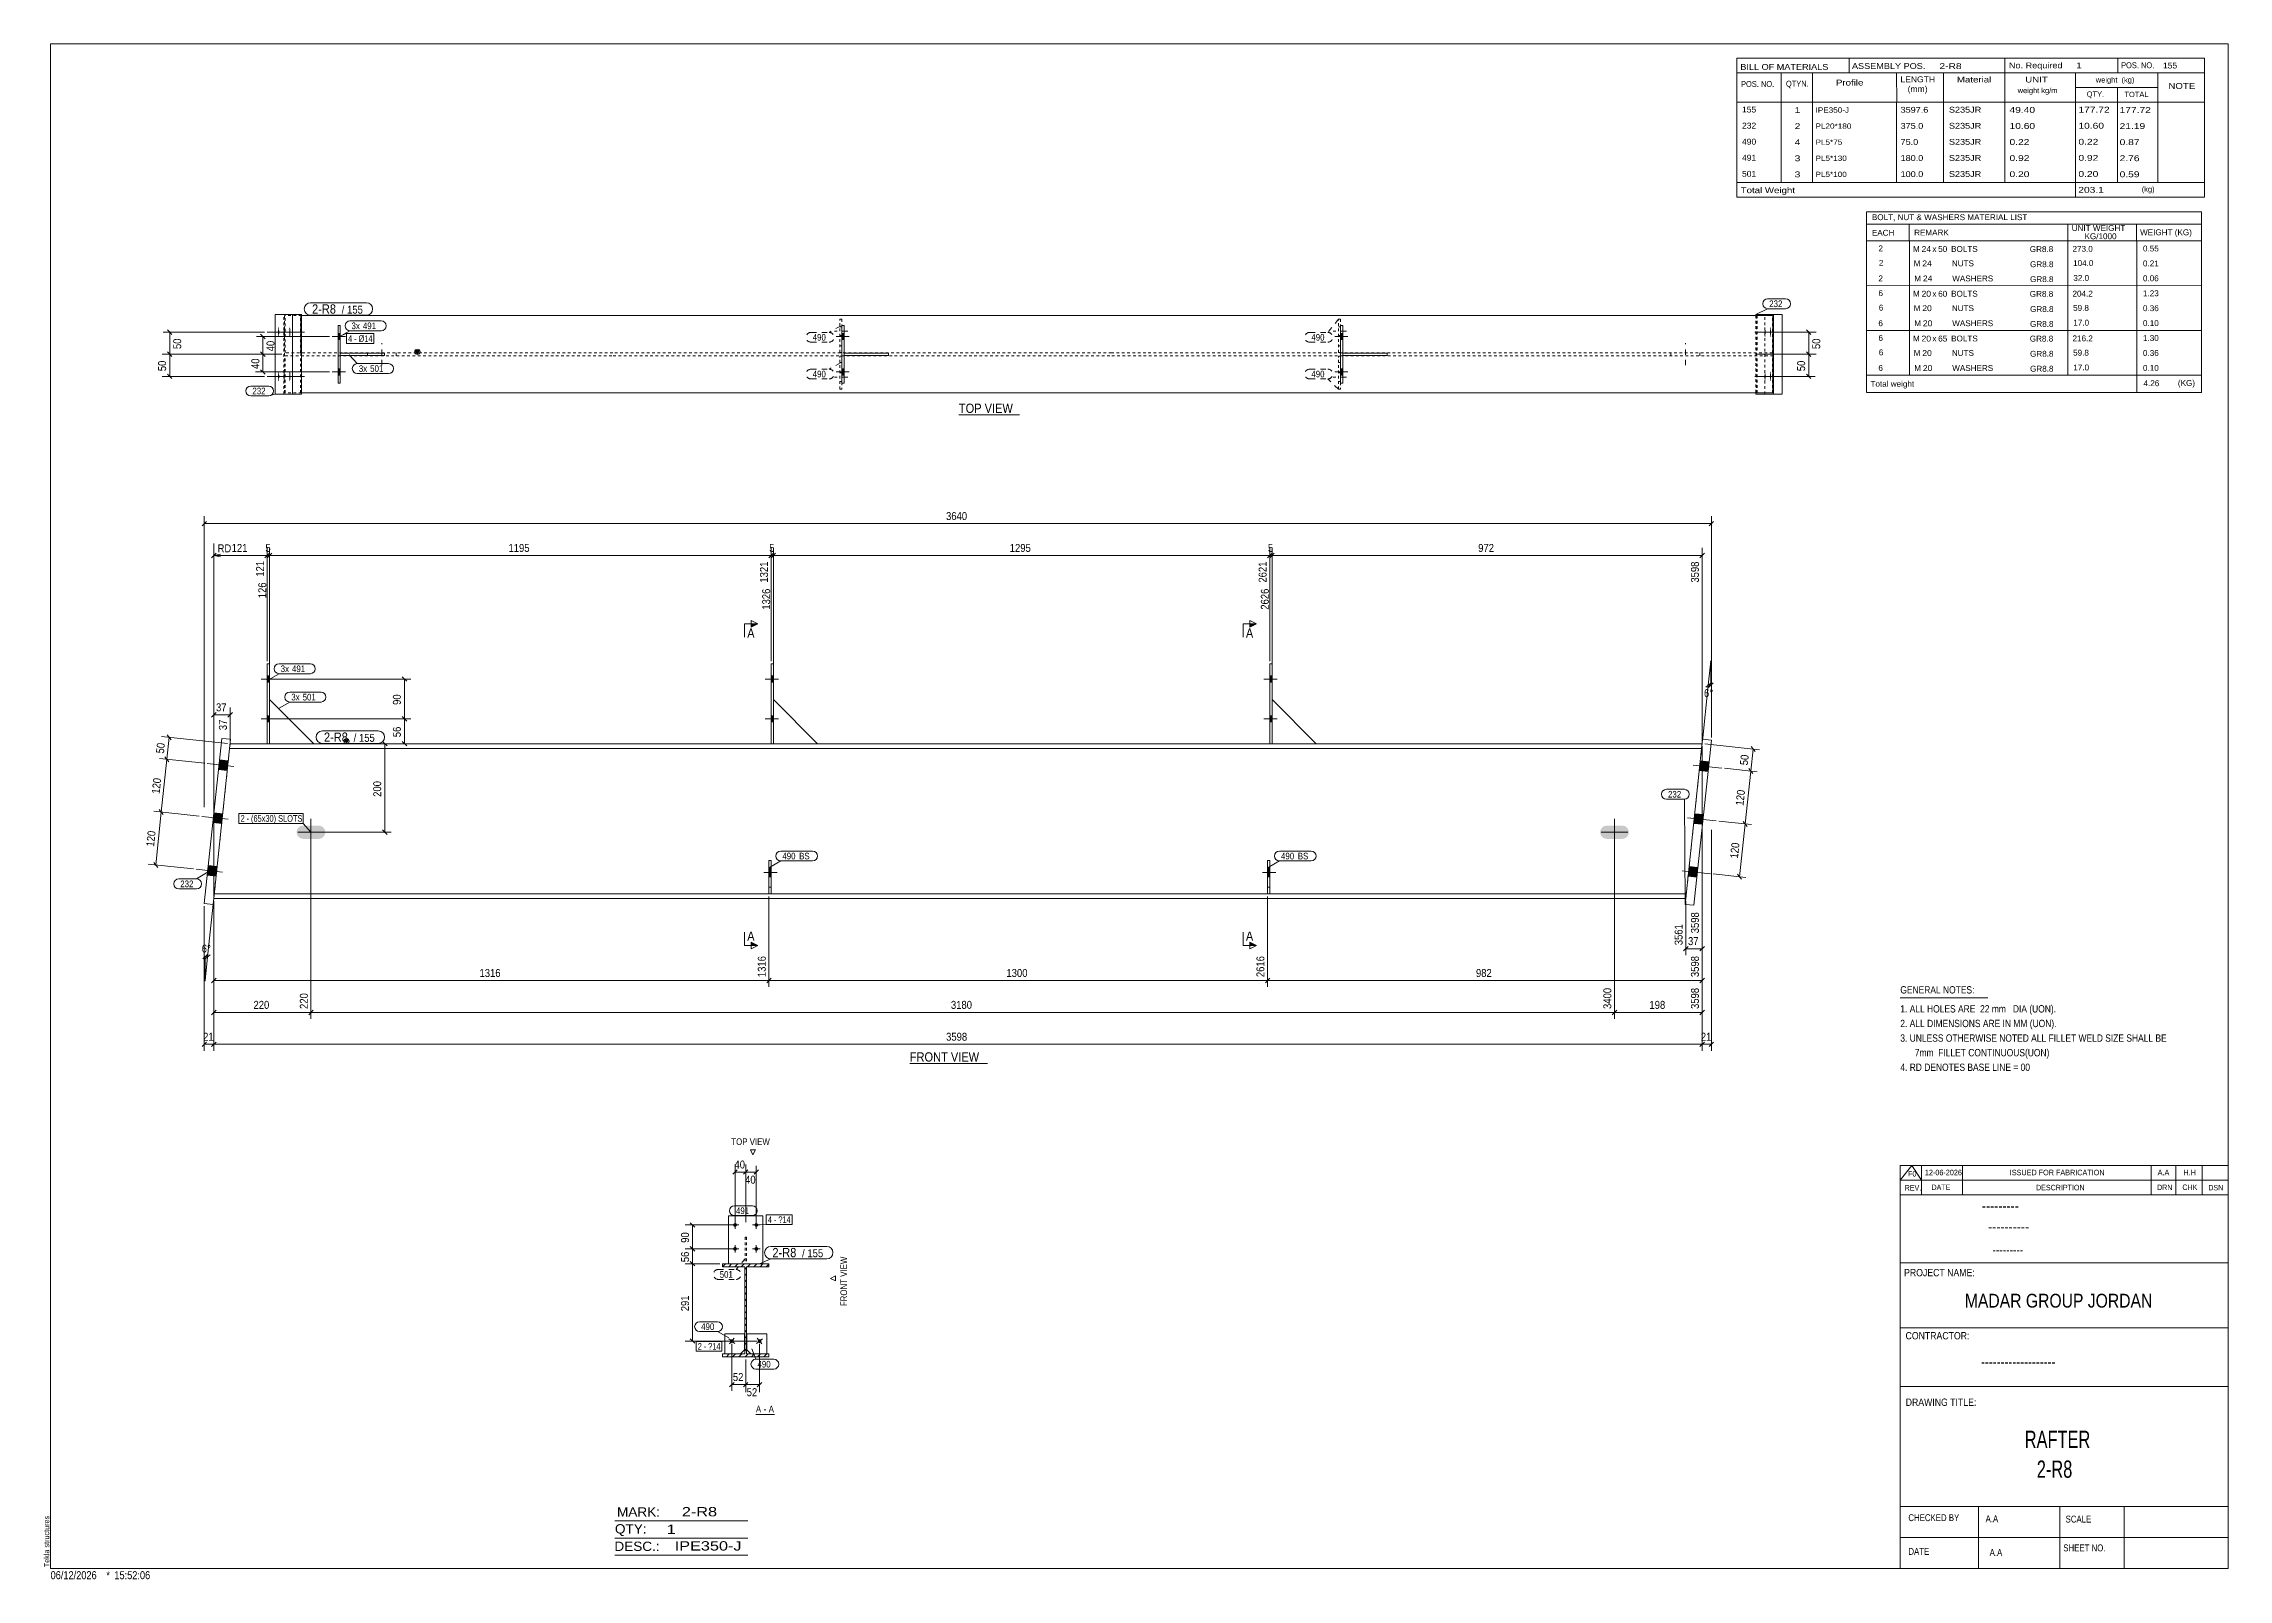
# Model space of a CAD drawing. Header units: millimetres. Extents: x 2 to 825, y 1 to 579.
import ezdxf

# ---------------------------------------------------------------- set-up
doc = ezdxf.new("R2010")
doc.units = ezdxf.units.MM
for name, pattern in [('XKITLINE00', [0]), ('XKITLINE01', [4, 1, -1, 1, -1]), ('XKITLINE02', [4, 2, -2])]:
    doc.linetypes.add(name, pattern=pattern)
for name, color, linetype, lineweight in [('Bolt', 3, 'Continuous', 0), ('BoltMark', 7, 'Continuous', 0), ('Dimensions', 7, 'Continuous', 0), ('DrawingSheet', 5, 'Continuous', 0), ('OtherObjectType', 7, 'Continuous', 0), ('Part', 2, 'Continuous', 0), ('PartMark', 7, 'Continuous', 0), ('Section', 6, 'Continuous', 0)]:
    doc.layers.add(name, color=color, linetype=linetype, lineweight=lineweight)
doc.styles.add('@ARIAL_UNICODE_MS_BOLD', font='ARIAL.TTF')
doc.styles.add('ARIAL', font='ARIAL.TTF')
doc.styles.add('ARIAL_NARROW', font='ARIALN.TTF')
doc.styles.add('COMIC_SANS_MS_BOLD', font='COMICBD.TTF')
doc.styles.add('SWIS721_EX_BT', font='ARIAL.TTF')
doc.styles.add('SWISSE', font='ARIAL.TTF')

# ---------------------------------------------------------------- blocks, each defined once
blk = doc.blocks.new('*A1')
at = {"layer": 'Part', "color": 7, "linetype": 'XKITLINE00', "lineweight": 0}
for p, q in [((257.98, 118.64), (259.08, 119.74)), ((257.98, 118.64), (257.98, 118.64)), ((260.34, 118.64), (261.44, 119.74)), ((262.69, 118.64), (263.79, 119.74)), ((265.05, 118.64), (266.15, 119.74)), ((266.38, 117.61), (267.08, 118.31)), ((266.38, 115.26), (267.08, 115.96)), ((267.41, 118.64), (268.51, 119.74)), ((269.77, 118.64), (270.87, 119.74)), ((272.12, 118.64), (273.22, 119.74)), ((274.48, 118.64), (275.48, 119.64)), ((266.38, 112.9), (267.08, 113.6)), ((266.38, 110.54), (267.08, 111.24)), ((266.38, 108.19), (267.08, 108.89)), ((266.38, 105.83), (267.08, 106.53)), ((266.38, 103.47), (267.08, 104.17)), ((266.38, 101.11), (267.08, 101.81)), ((266.38, 98.76), (267.08, 99.46)), ((266.38, 96.4), (267.08, 97.1)), ((266.38, 94.04), (267.08, 94.74)), ((266.38, 91.68), (267.08, 92.38)), ((257.98, 85.64), (258.18, 85.84)), ((259.44, 84.74), (260.54, 85.84)), ((261.8, 84.74), (262.9, 85.84)), ((264.15, 84.74), (265.25, 85.84)), ((266.38, 89.33), (267.08, 90.03)), ((266.38, 86.97), (267.08, 87.67)), ((266.51, 84.74), (267.61, 85.84)), ((268.87, 84.74), (269.97, 85.84)), ((271.23, 84.74), (272.33, 85.84)), ((273.58, 84.74), (274.68, 85.84))]:
    blk.add_line(p, q, dxfattribs=at)
blk = doc.blocks.new('*A2')
at = {"layer": 'Bolt'}
for points in [[(108.46, 282.17), (108.27, 281.22), (107.73, 280.41), (106.92, 279.86), (105.96, 279.67), (100.13, 279.67), (99.17, 279.86), (98.36, 280.41), (97.82, 281.22), (97.63, 282.17), (97.82, 283.13), (98.36, 283.94), (99.17, 284.48), (100.13, 284.67), (105.96, 284.67), (106.92, 284.48), (107.73, 283.94), (108.27, 283.13)], [(599.3, 282.17), (599.11, 281.22), (598.57, 280.41), (597.75, 279.86), (596.8, 279.67), (590.96, 279.67), (590.01, 279.86), (589.2, 280.41), (588.66, 281.22), (588.46, 282.17), (588.66, 283.13), (589.2, 283.94), (590.01, 284.48), (590.96, 284.67), (596.8, 284.67), (597.75, 284.48), (598.57, 283.94), (599.11, 283.13)]]:
    blk.add_hatch(color=3, dxfattribs=at).paths.add_polyline_path(points, flags=17)
at = {"layer": 'Bolt', "color": 3, "linetype": 'XKITLINE00', "lineweight": 0}
for p, q in [((98.04, 282.17), (108.04, 282.17)), ((103.04, 277.17), (103.04, 287.17)), ((588.88, 282.17), (598.88, 282.17)), ((593.88, 277.17), (593.88, 287.17))]:
    blk.add_line(p, q, dxfattribs=at)
blk = doc.blocks.new('*A3')
at = {"layer": 'Bolt'}
for points in [[(464.08, 341.01), (464.91, 341.01), (464.91, 338.67), (464.08, 338.67)], [(464.08, 341.01), (464.91, 341.01), (464.91, 338.67), (464.08, 338.67)], [(464.08, 326.01), (464.91, 326.01), (464.91, 323.67), (464.08, 323.67)], [(464.08, 326.01), (464.91, 326.01), (464.91, 323.67), (464.08, 323.67)]]:
    blk.add_hatch(color=3, dxfattribs=at).paths.add_polyline_path(points, flags=17)
at = {"layer": 'Bolt', "color": 3, "linetype": 'XKITLINE00', "lineweight": 0}
for p, q in [((466.84, 339.84), (461.84, 339.84)), ((466.84, 339.84), (461.84, 339.84)), ((464.91, 341.01), (464.08, 341.01)), ((464.91, 341.01), (464.08, 341.01)), ((464.91, 338.67), (464.08, 338.67)), ((464.91, 338.67), (464.08, 338.67)), ((466.84, 324.84), (461.84, 324.84)), ((466.84, 324.84), (461.84, 324.84)), ((464.91, 326.01), (464.08, 326.01)), ((464.91, 326.01), (464.08, 326.01)), ((464.91, 323.67), (464.08, 323.67)), ((464.91, 323.67), (464.08, 323.67))]:
    blk.add_line(p, q, dxfattribs=at)
blk = doc.blocks.new('*A4')
at = {"layer": 'Bolt'}
for points in [[(276.31, 341.01), (277.14, 341.01), (277.14, 338.67), (276.31, 338.67)], [(276.31, 341.01), (277.14, 341.01), (277.14, 338.67), (276.31, 338.67)], [(276.31, 326.01), (277.14, 326.01), (277.14, 323.67), (276.31, 323.67)], [(276.31, 326.01), (277.14, 326.01), (277.14, 323.67), (276.31, 323.67)]]:
    blk.add_hatch(color=3, dxfattribs=at).paths.add_polyline_path(points, flags=17)
at = {"layer": 'Bolt', "color": 3, "linetype": 'XKITLINE00', "lineweight": 0}
for p, q in [((279.08, 339.84), (274.08, 339.84)), ((279.08, 339.84), (274.08, 339.84)), ((277.14, 341.01), (276.31, 341.01)), ((277.14, 341.01), (276.31, 341.01)), ((277.14, 338.67), (276.31, 338.67)), ((277.14, 338.67), (276.31, 338.67)), ((279.08, 324.84), (274.08, 324.84)), ((279.08, 324.84), (274.08, 324.84)), ((277.14, 326.01), (276.31, 326.01)), ((277.14, 326.01), (276.31, 326.01)), ((277.14, 323.67), (276.31, 323.67)), ((277.14, 323.67), (276.31, 323.67))]:
    blk.add_line(p, q, dxfattribs=at)
blk = doc.blocks.new('*A5')
at = {"layer": 'Bolt'}
blk.add_hatch(color=3, dxfattribs=at).paths.add_polyline_path([(276.31, 265.37), (275.48, 265.37), (275.48, 268.64), (276.31, 268.64)], flags=17)
at = {"layer": 'Bolt', "color": 3, "linetype": 'XKITLINE00', "lineweight": 0}
for p, q in [((278.56, 267.01), (273.56, 267.01)), ((276.31, 268.64), (275.48, 268.64)), ((276.31, 265.37), (275.48, 265.37))]:
    blk.add_line(p, q, dxfattribs=at)
blk = doc.blocks.new('*A6')
at = {"layer": 'Bolt', "color": 3, "linetype": 'XKITLINE02', "lineweight": 0}
for p, q in [((278.56, 267.01), (273.56, 267.01)), ((276.31, 268.64), (275.48, 268.64)), ((276.31, 265.37), (275.48, 265.37))]:
    blk.add_line(p, q, dxfattribs=at)
blk = doc.blocks.new('*A7')
at = {"layer": 'Bolt', "color": 3, "linetype": 'XKITLINE02', "lineweight": 0}
for p, q in [((466.33, 267.01), (461.33, 267.01)), ((464.08, 268.64), (463.24, 268.64)), ((464.08, 265.37), (463.24, 265.37))]:
    blk.add_line(p, q, dxfattribs=at)
blk = doc.blocks.new('*A8')
at = {"layer": 'Bolt'}
blk.add_hatch(color=3, dxfattribs=at).paths.add_polyline_path([(464.08, 265.37), (463.24, 265.37), (463.24, 268.64), (464.08, 268.64)], flags=17)
at = {"layer": 'Bolt', "color": 3, "linetype": 'XKITLINE00', "lineweight": 0}
for p, q in [((466.33, 267.01), (461.33, 267.01)), ((464.08, 268.64), (463.24, 268.64)), ((464.08, 265.37), (463.24, 265.37))]:
    blk.add_line(p, q, dxfattribs=at)
blk = doc.blocks.new('*A9')
at = {"layer": 'Bolt'}
for points in [[(86.57, 341.01), (87.41, 341.01), (87.41, 338.67), (86.57, 338.67)], [(86.57, 341.01), (87.41, 341.01), (87.41, 338.67), (86.57, 338.67)], [(86.57, 326.01), (87.41, 326.01), (87.41, 323.67), (86.57, 323.67)], [(86.57, 326.01), (87.41, 326.01), (87.41, 323.67), (86.57, 323.67)]]:
    blk.add_hatch(color=3, dxfattribs=at).paths.add_polyline_path(points, flags=17)
at = {"layer": 'Bolt', "color": 3, "linetype": 'XKITLINE00', "lineweight": 0}
for p, q in [((89.34, 339.84), (84.34, 339.84)), ((89.34, 339.84), (84.34, 339.84)), ((87.41, 341.01), (86.57, 341.01)), ((87.41, 341.01), (86.57, 341.01)), ((87.41, 338.67), (86.57, 338.67)), ((87.41, 338.67), (86.57, 338.67)), ((89.34, 324.84), (84.34, 324.84)), ((89.34, 324.84), (84.34, 324.84)), ((87.41, 326.01), (86.57, 326.01)), ((87.41, 326.01), (86.57, 326.01)), ((87.41, 323.67), (86.57, 323.67)), ((87.41, 323.67), (86.57, 323.67))]:
    blk.add_line(p, q, dxfattribs=at)
blk = doc.blocks.new('*A10')
at = {"layer": 'Bolt'}
for points in [[(629.11, 305.05), (625.79, 305.4), (626.18, 309.04), (629.49, 308.69)], [(629.11, 305.05), (625.79, 305.4), (626.18, 309.04), (629.49, 308.69)], [(627.01, 285.16), (623.69, 285.51), (624.08, 289.15), (627.39, 288.8)], [(627.01, 285.16), (623.69, 285.51), (624.08, 289.15), (627.39, 288.8)], [(624.91, 265.27), (621.6, 265.62), (621.98, 269.26), (625.3, 268.91)], [(624.91, 265.27), (621.6, 265.62), (621.98, 269.26), (625.3, 268.91)]]:
    blk.add_hatch(color=3, dxfattribs=at).paths.add_polyline_path(points, flags=17)
at = {"layer": 'Bolt', "color": 3, "linetype": 'XKITLINE00', "lineweight": 0}
for p, q in [((634.27, 306.34), (623.5, 307.48)), ((634.27, 306.34), (623.5, 307.48)), ((629.11, 305.05), (625.79, 305.4)), ((629.11, 305.05), (625.79, 305.4)), ((629.49, 308.69), (626.18, 309.04)), ((629.49, 308.69), (626.18, 309.04)), ((627.39, 288.8), (624.08, 289.15)), ((627.39, 288.8), (624.08, 289.15)), ((632.17, 286.46), (621.4, 287.59)), ((632.17, 286.46), (621.4, 287.59)), ((627.01, 285.16), (623.69, 285.51)), ((627.01, 285.16), (623.69, 285.51)), ((630.08, 266.57), (619.3, 267.7)), ((630.08, 266.57), (619.3, 267.7)), ((624.91, 265.27), (621.6, 265.62)), ((624.91, 265.27), (621.6, 265.62)), ((625.3, 268.91), (621.98, 269.26)), ((625.3, 268.91), (621.98, 269.26))]:
    blk.add_line(p, q, dxfattribs=at)
blk = doc.blocks.new('*A11')
at = {"layer": 'Bolt'}
for points in [[(71.51, 305.4), (68.2, 305.75), (68.58, 309.39), (71.9, 309.04)], [(71.51, 305.4), (68.2, 305.75), (68.58, 309.39), (71.9, 309.04)], [(69.42, 285.51), (66.1, 285.86), (66.49, 289.5), (69.8, 289.15)], [(69.42, 285.51), (66.1, 285.86), (66.49, 289.5), (69.8, 289.15)], [(67.32, 265.62), (64, 265.97), (64.39, 269.61), (67.7, 269.26)], [(67.32, 265.62), (64, 265.97), (64.39, 269.61), (67.7, 269.26)]]:
    blk.add_hatch(color=3, dxfattribs=at).paths.add_polyline_path(points, flags=17)
at = {"layer": 'Bolt', "color": 3, "linetype": 'XKITLINE00', "lineweight": 0}
for p, q in [((64, 308.03), (73.94, 306.98)), ((64, 308.03), (73.94, 306.98)), ((68.2, 305.75), (71.51, 305.4)), ((68.2, 305.75), (71.51, 305.4)), ((68.58, 309.39), (71.9, 309.04)), ((68.58, 309.39), (71.9, 309.04)), ((61.9, 288.14), (71.85, 287.09)), ((61.9, 288.14), (71.85, 287.09)), ((66.49, 289.5), (69.8, 289.15)), ((66.49, 289.5), (69.8, 289.15)), ((66.1, 285.86), (69.42, 285.51)), ((66.1, 285.86), (69.42, 285.51)), ((59.8, 268.25), (69.75, 267.2)), ((59.8, 268.25), (69.75, 267.2)), ((64, 265.97), (67.32, 265.62)), ((64, 265.97), (67.32, 265.62)), ((64.39, 269.61), (67.7, 269.26)), ((64.39, 269.61), (67.7, 269.26))]:
    blk.add_line(p, q, dxfattribs=at)
blk = doc.blocks.new('*A12')
at = {"layer": 'Part'}
blk.add_hatch(color=2, dxfattribs=at).paths.add_polyline_path([(115.63, 316.91), (117.23, 316.91), (116.43, 315.51)], flags=17)
at = {"layer": 'Part', "color": 7, "linetype": 'XKITLINE01', "lineweight": 0}
for p, q in [((72.58, 315.51), (66.43, 257.17)), ((620.71, 257.17), (626.86, 315.51))]:
    blk.add_line(p, q, dxfattribs=at)
at = {"layer": 'Part', "color": 2, "linetype": 'XKITLINE00', "lineweight": 0}
for p, q in [((190.04, 313.67), (72.39, 313.67)), ((190.04, 315.51), (72.58, 315.51)), ((116.43, 315.51), (115.63, 316.91)), ((115.63, 316.91), (117.23, 316.91)), ((117.23, 316.91), (116.43, 315.51)), ((377.81, 315.51), (190.14, 315.51)), ((377.81, 313.67), (190.14, 313.67)), ((626.86, 315.51), (377.91, 315.51)), ((626.67, 313.67), (377.91, 313.67)), ((190.04, 257.17), (66.43, 257.17)), ((190.04, 259.01), (66.62, 259.01)), ((377.81, 259.01), (190.14, 259.01)), ((377.81, 257.17), (190.14, 257.17)), ((620.9, 259.01), (377.91, 259.01)), ((620.71, 257.17), (377.91, 257.17))]:
    blk.add_line(p, q, dxfattribs=at)
blk.add_circle((116.43, 316.41), 1, dxfattribs=at)
blk = doc.blocks.new('*A13')
at = {"layer": 'Part', "color": 2, "linetype": 'XKITLINE00', "lineweight": 0}
for p, q in [((464.08, 315.51), (464.08, 345.51)), ((464.08, 345.51), (464.91, 345.51)), ((464.91, 345.51), (464.91, 315.51))]:
    blk.add_line(p, q, dxfattribs=at)
at = {"layer": 'Part', "color": 7, "linetype": 'XKITLINE01', "lineweight": 0}
blk.add_line((464.91, 315.51), (464.08, 315.51), dxfattribs=at)
blk = doc.blocks.new('*A14')
at = {"layer": 'Part', "color": 2, "linetype": 'XKITLINE00', "lineweight": 0}
blk.add_line((481.58, 315.51), (464.91, 332.17), dxfattribs=at)
at = {"layer": 'Part', "color": 7, "linetype": 'XKITLINE01', "lineweight": 0}
for p, q in [((464.91, 332.17), (464.91, 315.51)), ((464.91, 315.51), (481.58, 315.51))]:
    blk.add_line(p, q, dxfattribs=at)
blk = doc.blocks.new('*A15')
at = {"layer": 'Part', "color": 2, "linetype": 'XKITLINE00', "lineweight": 0}
for p, q in [((276.31, 315.51), (276.31, 345.51)), ((276.31, 345.51), (277.14, 345.51)), ((277.14, 345.51), (277.14, 315.51))]:
    blk.add_line(p, q, dxfattribs=at)
at = {"layer": 'Part', "color": 7, "linetype": 'XKITLINE01', "lineweight": 0}
blk.add_line((277.14, 315.51), (276.31, 315.51), dxfattribs=at)
blk = doc.blocks.new('*A16')
at = {"layer": 'Part', "color": 2, "linetype": 'XKITLINE00', "lineweight": 0}
blk.add_line((293.81, 315.51), (277.14, 332.17), dxfattribs=at)
at = {"layer": 'Part', "color": 7, "linetype": 'XKITLINE01', "lineweight": 0}
for p, q in [((277.14, 332.17), (277.14, 315.51)), ((277.14, 315.51), (293.81, 315.51))]:
    blk.add_line(p, q, dxfattribs=at)
blk = doc.blocks.new('*A17')
at = {"layer": 'Part', "color": 2, "linetype": 'XKITLINE00', "lineweight": 0}
for p, q in [((275.48, 259.01), (275.48, 271.51)), ((275.48, 271.51), (276.31, 271.51)), ((276.31, 271.51), (276.31, 259.01))]:
    blk.add_line(p, q, dxfattribs=at)
at = {"layer": 'Part', "color": 7, "linetype": 'XKITLINE01', "lineweight": 0}
for p, q in [((275.48, 261.51), (276.31, 261.51)), ((276.31, 259.01), (275.48, 259.01))]:
    blk.add_line(p, q, dxfattribs=at)
blk = doc.blocks.new('*A18')
at = {"layer": 'Part', "color": 7, "linetype": 'XKITLINE01', "lineweight": 0}
for p, q in [((275.48, 271.51), (275.48, 259.01)), ((276.31, 271.51), (275.48, 271.51)), ((276.31, 259.01), (276.31, 271.51)), ((275.48, 261.51), (276.31, 261.51)), ((275.48, 259.01), (276.31, 259.01))]:
    blk.add_line(p, q, dxfattribs=at)
blk = doc.blocks.new('*A19')
at = {"layer": 'Part', "color": 7, "linetype": 'XKITLINE01', "lineweight": 0}
for p, q in [((463.24, 271.51), (463.24, 259.01)), ((464.08, 271.51), (463.24, 271.51)), ((464.08, 259.01), (464.08, 271.51)), ((463.24, 261.51), (464.08, 261.51)), ((463.24, 259.01), (464.08, 259.01))]:
    blk.add_line(p, q, dxfattribs=at)
blk = doc.blocks.new('*A20')
at = {"layer": 'Part', "color": 2, "linetype": 'XKITLINE00', "lineweight": 0}
for p, q in [((463.24, 259.01), (463.24, 271.51)), ((463.24, 271.51), (464.08, 271.51)), ((464.08, 271.51), (464.08, 259.01))]:
    blk.add_line(p, q, dxfattribs=at)
at = {"layer": 'Part', "color": 7, "linetype": 'XKITLINE01', "lineweight": 0}
for p, q in [((463.24, 261.51), (464.08, 261.51)), ((464.08, 259.01), (463.24, 259.01))]:
    blk.add_line(p, q, dxfattribs=at)
blk = doc.blocks.new('*A21')
at = {"layer": 'Part', "color": 2, "linetype": 'XKITLINE00', "lineweight": 0}
blk.add_line((87.41, 332.17), (104.07, 315.51), dxfattribs=at)
at = {"layer": 'Part', "color": 7, "linetype": 'XKITLINE01', "lineweight": 0}
for p, q in [((87.41, 315.51), (87.41, 332.17)), ((104.07, 315.51), (87.41, 315.51))]:
    blk.add_line(p, q, dxfattribs=at)
blk = doc.blocks.new('*A22')
at = {"layer": 'Part', "color": 2, "linetype": 'XKITLINE00', "lineweight": 0}
for p, q in [((86.57, 315.51), (86.57, 345.51)), ((86.57, 345.51), (87.41, 345.51)), ((87.41, 345.51), (87.41, 315.51))]:
    blk.add_line(p, q, dxfattribs=at)
at = {"layer": 'Part', "color": 7, "linetype": 'XKITLINE01', "lineweight": 0}
blk.add_line((87.41, 315.51), (86.57, 315.51), dxfattribs=at)
blk = doc.blocks.new('*A23')
at = {"layer": 'Part', "color": 2, "linetype": 'XKITLINE00', "lineweight": 0}
for p, q in [((627.03, 317.16), (620.48, 255.01)), ((623.79, 254.66), (630.35, 316.81)), ((630.35, 316.81), (627.03, 317.16)), ((620.48, 255.01), (623.79, 254.66))]:
    blk.add_line(p, q, dxfattribs=at)
blk = doc.blocks.new('*A24')
at = {"layer": 'Part', "color": 2, "linetype": 'XKITLINE00', "lineweight": 0}
for p, q in [((62.88, 255.36), (69.44, 317.51)), ((66.2, 255.01), (72.76, 317.16)), ((69.44, 317.51), (72.76, 317.16)), ((66.2, 255.01), (62.88, 255.36))]:
    blk.add_line(p, q, dxfattribs=at)
blk = doc.blocks.new('*A25')
at = {"layer": 'Bolt', "color": 3, "linetype": 'XKITLINE02', "lineweight": 0}
for p, q in [((124.3, 461.52), (124.3, 462.69)), ((129.72, 457.94), (129.72, 466.27)), ((135.13, 461.52), (135.13, 462.69)), ((615.14, 461.52), (615.14, 462.69)), ((620.56, 457.94), (620.56, 466.27)), ((625.97, 461.52), (625.97, 462.69))]:
    blk.add_line(p, q, dxfattribs=at)
blk = doc.blocks.new('*A26')
at = {"layer": 'Bolt'}
for points in [[(490.75, 469.94), (491.58, 469.94), (491.58, 467.61), (490.75, 467.61)], [(490.75, 469.94), (491.58, 469.94), (491.58, 467.61), (490.75, 467.61)], [(490.75, 456.61), (491.58, 456.61), (491.58, 454.27), (490.75, 454.27)], [(490.75, 456.61), (491.58, 456.61), (491.58, 454.27), (490.75, 454.27)]]:
    blk.add_hatch(color=3, dxfattribs=at).paths.add_polyline_path(points, flags=17)
at = {"layer": 'Bolt', "color": 3, "linetype": 'XKITLINE00', "lineweight": 0}
for p, q in [((491.58, 469.94), (490.75, 469.94)), ((491.58, 469.94), (490.75, 469.94)), ((493.52, 468.77), (488.52, 468.77)), ((493.52, 468.77), (488.52, 468.77)), ((491.58, 467.61), (490.75, 467.61)), ((491.58, 467.61), (490.75, 467.61)), ((493.52, 455.44), (488.52, 455.44)), ((493.52, 455.44), (488.52, 455.44)), ((491.58, 456.61), (490.75, 456.61)), ((491.58, 456.61), (490.75, 456.61)), ((491.58, 454.27), (490.75, 454.27)), ((491.58, 454.27), (490.75, 454.27))]:
    blk.add_line(p, q, dxfattribs=at)
blk = doc.blocks.new('*A27')
at = {"layer": 'Bolt'}
for points in [[(302.98, 469.94), (303.82, 469.94), (303.82, 467.61), (302.98, 467.61)], [(302.98, 469.94), (303.82, 469.94), (303.82, 467.61), (302.98, 467.61)], [(302.98, 456.61), (303.82, 456.61), (303.82, 454.27), (302.98, 454.27)], [(302.98, 456.61), (303.82, 456.61), (303.82, 454.27), (302.98, 454.27)]]:
    blk.add_hatch(color=3, dxfattribs=at).paths.add_polyline_path(points, flags=17)
at = {"layer": 'Bolt', "color": 3, "linetype": 'XKITLINE00', "lineweight": 0}
for p, q in [((303.82, 469.94), (302.98, 469.94)), ((303.82, 469.94), (302.98, 469.94)), ((305.75, 468.77), (300.75, 468.77)), ((305.75, 468.77), (300.75, 468.77)), ((303.82, 467.61), (302.98, 467.61)), ((303.82, 467.61), (302.98, 467.61)), ((305.75, 455.44), (300.75, 455.44)), ((305.75, 455.44), (300.75, 455.44)), ((303.82, 456.61), (302.98, 456.61)), ((303.82, 456.61), (302.98, 456.61)), ((303.82, 454.27), (302.98, 454.27)), ((303.82, 454.27), (302.98, 454.27))]:
    blk.add_line(p, q, dxfattribs=at)
blk = doc.blocks.new('*A28')
at = {"layer": 'Bolt', "color": 3, "linetype": 'XKITLINE02', "lineweight": 0}
for p, q in [((305.23, 453.44), (300.23, 453.44)), ((302.98, 455.08), (302.15, 455.08)), ((302.98, 451.8), (302.15, 451.8))]:
    blk.add_line(p, q, dxfattribs=at)
blk = doc.blocks.new('*A29')
at = {"layer": 'Bolt', "color": 3, "linetype": 'XKITLINE02', "lineweight": 0}
for p, q in [((305.23, 470.77), (300.23, 470.77)), ((302.98, 472.41), (302.15, 472.41)), ((302.98, 469.14), (302.15, 469.14))]:
    blk.add_line(p, q, dxfattribs=at)
blk = doc.blocks.new('*A30')
at = {"layer": 'Bolt', "color": 3, "linetype": 'XKITLINE02', "lineweight": 0}
for p, q in [((493, 470.77), (488, 470.77)), ((490.75, 472.41), (489.92, 472.41)), ((490.75, 469.14), (489.92, 469.14))]:
    blk.add_line(p, q, dxfattribs=at)
blk = doc.blocks.new('*A31')
at = {"layer": 'Bolt', "color": 3, "linetype": 'XKITLINE02', "lineweight": 0}
for p, q in [((493, 453.44), (488, 453.44)), ((490.75, 455.08), (489.92, 455.08)), ((490.75, 451.8), (489.92, 451.8))]:
    blk.add_line(p, q, dxfattribs=at)
blk = doc.blocks.new('*A32')
at = {"layer": 'Bolt'}
for points in [[(113.25, 469.94), (114.08, 469.94), (114.08, 467.61), (113.25, 467.61)], [(113.25, 469.94), (114.08, 469.94), (114.08, 467.61), (113.25, 467.61)], [(113.25, 456.61), (114.08, 456.61), (114.08, 454.27), (113.25, 454.27)], [(113.25, 456.61), (114.08, 456.61), (114.08, 454.27), (113.25, 454.27)]]:
    blk.add_hatch(color=3, dxfattribs=at).paths.add_polyline_path(points, flags=17)
at = {"layer": 'Bolt', "color": 3, "linetype": 'XKITLINE00', "lineweight": 0}
for p, q in [((114.08, 469.94), (113.25, 469.94)), ((114.08, 469.94), (113.25, 469.94)), ((116.01, 468.77), (111.01, 468.77)), ((116.01, 468.77), (111.01, 468.77)), ((114.08, 467.61), (113.25, 467.61)), ((114.08, 467.61), (113.25, 467.61)), ((116.01, 455.44), (111.01, 455.44)), ((116.01, 455.44), (111.01, 455.44)), ((114.08, 456.61), (113.25, 456.61)), ((114.08, 456.61), (113.25, 456.61)), ((114.08, 454.27), (113.25, 454.27)), ((114.08, 454.27), (113.25, 454.27))]:
    blk.add_line(p, q, dxfattribs=at)
blk = doc.blocks.new('*A33')
at = {"layer": 'Bolt'}
for points in [[(650.75, 470.4), (650.75, 470.35), (650.75, 470.31), (650.75, 470.26), (650.75, 470.22), (650.75, 470.17), (650.75, 470.13), (650.75, 470.08), (650.75, 470.04), (650.75, 470), (650.75, 469.95), (650.74, 469.91), (650.74, 469.87), (650.74, 469.82), (650.74, 469.78), (650.74, 469.74), (650.74, 469.7), (650.73, 469.66), (650.73, 469.62), (650.73, 469.58), (650.73, 469.54), (650.73, 469.5), (650.72, 469.46), (650.72, 469.42), (650.72, 469.39), (650.72, 469.35), (650.71, 469.31), (650.71, 469.28), (650.71, 469.24), (650.7, 469.21), (650.7, 469.18), (650.7, 469.14), (650.69, 469.11), (650.69, 469.08), (650.69, 469.05), (650.68, 469.02), (650.68, 469), (650.68, 468.97), (650.67, 468.94), (650.67, 468.92), (650.66, 468.89), (650.66, 468.87), (650.66, 468.85), (650.65, 468.82), (650.65, 468.8), (650.64, 468.78), (650.64, 468.76), (650.63, 468.75), (650.63, 468.73), (650.63, 468.71), (650.62, 468.7), (650.62, 468.69), (650.61, 468.67), (650.61, 468.66), (650.6, 468.65), (650.6, 468.64), (650.59, 468.63), (650.59, 468.63), (650.58, 468.62), (650.58, 468.62), (650.57, 468.61), (650.57, 468.61), (650.57, 468.61), (650.56, 468.61), (650.56, 468.61), (650.55, 468.61), (650.55, 468.61), (650.54, 468.62), (650.54, 468.62), (650.53, 468.63), (650.53, 468.63), (650.52, 468.64), (650.52, 468.65), (650.51, 468.66), (650.51, 468.67), (650.5, 468.69), (650.5, 468.7), (650.5, 468.71), (650.49, 468.73), (650.49, 468.75), (650.48, 468.76), (650.48, 468.78), (650.47, 468.8), (650.47, 468.82), (650.47, 468.85), (650.46, 468.87), (650.46, 468.89), (650.45, 468.92), (650.45, 468.94), (650.45, 468.97), (650.44, 469), (650.44, 469.02), (650.44, 469.05), (650.43, 469.08), (650.43, 469.11), (650.42, 469.14), (650.42, 469.18), (650.42, 469.21), (650.42, 469.24), (650.41, 469.28), (650.41, 469.31), (650.41, 469.35), (650.4, 469.39), (650.4, 469.42), (650.4, 469.46), (650.4, 469.5), (650.39, 469.54), (650.39, 469.58), (650.39, 469.62), (650.39, 469.66), (650.38, 469.7), (650.38, 469.74), (650.38, 469.78), (650.38, 469.82), (650.38, 469.87), (650.38, 469.91), (650.38, 469.95), (650.37, 470), (650.37, 470.04), (650.37, 470.08), (650.37, 470.13), (650.37, 470.17), (650.37, 470.22), (650.37, 470.26), (650.37, 470.31), (650.37, 470.35), (650.37, 470.4), (650.37, 470.44), (650.37, 470.49), (650.37, 470.53), (650.37, 470.58), (650.37, 470.62), (650.37, 470.67), (650.37, 470.71), (650.37, 470.75), (650.37, 470.8), (650.37, 470.84), (650.37, 470.89), (650.38, 470.93), (650.38, 470.97), (650.38, 471.02), (650.38, 471.06), (650.38, 471.1), (650.38, 471.14), (650.38, 471.18), (650.39, 471.22), (650.39, 471.27), (650.39, 471.31), (650.39, 471.34), (650.4, 471.38), (650.4, 471.42), (650.4, 471.46), (650.4, 471.5), (650.41, 471.53), (650.41, 471.57), (650.41, 471.6), (650.42, 471.64), (650.42, 471.67), (650.42, 471.71), (650.42, 471.74), (650.43, 471.77), (650.43, 471.8), (650.44, 471.83), (650.44, 471.86), (650.44, 471.89), (650.45, 471.91), (650.45, 471.94), (650.45, 471.97), (650.46, 471.99), (650.46, 472.01), (650.47, 472.04), (650.47, 472.06), (650.47, 472.08), (650.48, 472.1), (650.48, 472.12), (650.49, 472.13), (650.49, 472.15), (650.5, 472.17), (650.5, 472.18), (650.5, 472.2), (650.51, 472.21), (650.51, 472.22), (650.52, 472.23), (650.52, 472.24), (650.53, 472.25), (650.53, 472.25), (650.54, 472.26), (650.54, 472.27), (650.55, 472.27), (650.55, 472.27), (650.56, 472.27), (650.56, 472.27), (650.57, 472.27), (650.57, 472.27), (650.57, 472.27), (650.58, 472.27), (650.58, 472.26), (650.59, 472.25), (650.59, 472.25), (650.6, 472.24), (650.6, 472.23), (650.61, 472.22), (650.61, 472.21), (650.62, 472.2), (650.62, 472.18), (650.63, 472.17), (650.63, 472.15), (650.63, 472.13), (650.64, 472.12), (650.64, 472.1), (650.65, 472.08), (650.65, 472.06), (650.66, 472.04), (650.66, 472.01), (650.66, 471.99), (650.67, 471.97), (650.67, 471.94), (650.68, 471.91), (650.68, 471.89), (650.68, 471.86), (650.69, 471.83), (650.69, 471.8), (650.69, 471.77), (650.7, 471.74), (650.7, 471.71), (650.7, 471.67), (650.71, 471.64), (650.71, 471.6), (650.71, 471.57), (650.72, 471.53), (650.72, 471.5), (650.72, 471.46), (650.72, 471.42), (650.73, 471.38), (650.73, 471.34), (650.73, 471.31), (650.73, 471.27), (650.73, 471.22), (650.74, 471.18), (650.74, 471.14), (650.74, 471.1), (650.74, 471.06), (650.74, 471.02), (650.74, 470.97), (650.75, 470.93), (650.75, 470.89), (650.75, 470.84), (650.75, 470.8), (650.75, 470.75), (650.75, 470.71), (650.75, 470.67), (650.75, 470.62), (650.75, 470.58), (650.75, 470.53), (650.75, 470.49), (650.75, 470.44)], [(652.85, 470.4), (652.85, 470.35), (652.85, 470.31), (652.85, 470.26), (652.85, 470.22), (652.85, 470.17), (652.85, 470.13), (652.85, 470.08), (652.85, 470.04), (652.85, 470), (652.84, 469.95), (652.84, 469.91), (652.84, 469.87), (652.84, 469.82), (652.84, 469.78), (652.84, 469.74), (652.83, 469.7), (652.83, 469.66), (652.83, 469.62), (652.83, 469.58), (652.83, 469.54), (652.82, 469.5), (652.82, 469.46), (652.82, 469.42), (652.82, 469.39), (652.81, 469.35), (652.81, 469.31), (652.81, 469.28), (652.8, 469.24), (652.8, 469.21), (652.8, 469.18), (652.79, 469.14), (652.79, 469.11), (652.79, 469.08), (652.78, 469.05), (652.78, 469.02), (652.78, 469), (652.77, 468.97), (652.77, 468.94), (652.77, 468.92), (652.76, 468.89), (652.76, 468.87), (652.75, 468.85), (652.75, 468.82), (652.75, 468.8), (652.74, 468.78), (652.74, 468.76), (652.73, 468.75), (652.73, 468.73), (652.72, 468.71), (652.72, 468.7), (652.71, 468.69), (652.71, 468.67), (652.71, 468.66), (652.7, 468.65), (652.7, 468.64), (652.69, 468.63), (652.69, 468.63), (652.68, 468.62), (652.68, 468.62), (652.67, 468.61), (652.67, 468.61), (652.66, 468.61), (652.66, 468.61), (652.65, 468.61), (652.65, 468.61), (652.64, 468.61), (652.64, 468.62), (652.64, 468.62), (652.63, 468.63), (652.63, 468.63), (652.62, 468.64), (652.62, 468.65), (652.61, 468.66), (652.61, 468.67), (652.6, 468.69), (652.6, 468.7), (652.59, 468.71), (652.59, 468.73), (652.59, 468.75), (652.58, 468.76), (652.58, 468.78), (652.57, 468.8), (652.57, 468.82), (652.56, 468.85), (652.56, 468.87), (652.56, 468.89), (652.55, 468.92), (652.55, 468.94), (652.54, 468.97), (652.54, 469), (652.54, 469.02), (652.53, 469.05), (652.53, 469.08), (652.53, 469.11), (652.52, 469.14), (652.52, 469.18), (652.52, 469.21), (652.51, 469.24), (652.51, 469.28), (652.51, 469.31), (652.5, 469.35), (652.5, 469.39), (652.5, 469.42), (652.5, 469.46), (652.49, 469.5), (652.49, 469.54), (652.49, 469.58), (652.49, 469.62), (652.48, 469.66), (652.48, 469.7), (652.48, 469.74), (652.48, 469.78), (652.48, 469.82), (652.48, 469.87), (652.47, 469.91), (652.47, 469.95), (652.47, 470), (652.47, 470.04), (652.47, 470.08), (652.47, 470.13), (652.47, 470.17), (652.47, 470.22), (652.47, 470.26), (652.47, 470.31), (652.47, 470.35), (652.47, 470.4), (652.47, 470.44), (652.47, 470.49), (652.47, 470.53), (652.47, 470.58), (652.47, 470.62), (652.47, 470.67), (652.47, 470.71), (652.47, 470.75), (652.47, 470.8), (652.47, 470.84), (652.47, 470.89), (652.47, 470.93), (652.47, 470.97), (652.48, 471.02), (652.48, 471.06), (652.48, 471.1), (652.48, 471.14), (652.48, 471.18), (652.48, 471.22), (652.49, 471.27), (652.49, 471.31), (652.49, 471.34), (652.49, 471.38), (652.5, 471.42), (652.5, 471.46), (652.5, 471.5), (652.5, 471.53), (652.51, 471.57), (652.51, 471.6), (652.51, 471.64), (652.52, 471.67), (652.52, 471.71), (652.52, 471.74), (652.53, 471.77), (652.53, 471.8), (652.53, 471.83), (652.54, 471.86), (652.54, 471.89), (652.54, 471.91), (652.55, 471.94), (652.55, 471.97), (652.56, 471.99), (652.56, 472.01), (652.56, 472.04), (652.57, 472.06), (652.57, 472.08), (652.58, 472.1), (652.58, 472.12), (652.59, 472.13), (652.59, 472.15), (652.59, 472.17), (652.6, 472.18), (652.6, 472.2), (652.61, 472.21), (652.61, 472.22), (652.62, 472.23), (652.62, 472.24), (652.63, 472.25), (652.63, 472.25), (652.64, 472.26), (652.64, 472.27), (652.64, 472.27), (652.65, 472.27), (652.65, 472.27), (652.66, 472.27), (652.66, 472.27), (652.67, 472.27), (652.67, 472.27), (652.68, 472.27), (652.68, 472.26), (652.69, 472.25), (652.69, 472.25), (652.7, 472.24), (652.7, 472.23), (652.71, 472.22), (652.71, 472.21), (652.71, 472.2), (652.72, 472.18), (652.72, 472.17), (652.73, 472.15), (652.73, 472.13), (652.74, 472.12), (652.74, 472.1), (652.75, 472.08), (652.75, 472.06), (652.75, 472.04), (652.76, 472.01), (652.76, 471.99), (652.77, 471.97), (652.77, 471.94), (652.77, 471.91), (652.78, 471.89), (652.78, 471.86), (652.78, 471.83), (652.79, 471.8), (652.79, 471.77), (652.79, 471.74), (652.8, 471.71), (652.8, 471.67), (652.8, 471.64), (652.81, 471.6), (652.81, 471.57), (652.81, 471.53), (652.82, 471.5), (652.82, 471.46), (652.82, 471.42), (652.82, 471.38), (652.83, 471.34), (652.83, 471.31), (652.83, 471.27), (652.83, 471.22), (652.83, 471.18), (652.84, 471.14), (652.84, 471.1), (652.84, 471.06), (652.84, 471.02), (652.84, 470.97), (652.84, 470.93), (652.85, 470.89), (652.85, 470.84), (652.85, 470.8), (652.85, 470.75), (652.85, 470.71), (652.85, 470.67), (652.85, 470.62), (652.85, 470.58), (652.85, 470.53), (652.85, 470.49), (652.85, 470.44)], [(650.75, 453.73), (650.75, 453.68), (650.75, 453.64), (650.75, 453.59), (650.75, 453.55), (650.75, 453.51), (650.75, 453.46), (650.75, 453.42), (650.75, 453.37), (650.75, 453.33), (650.75, 453.29), (650.74, 453.24), (650.74, 453.2), (650.74, 453.16), (650.74, 453.11), (650.74, 453.07), (650.74, 453.03), (650.73, 452.99), (650.73, 452.95), (650.73, 452.91), (650.73, 452.87), (650.73, 452.83), (650.72, 452.79), (650.72, 452.76), (650.72, 452.72), (650.72, 452.68), (650.71, 452.65), (650.71, 452.61), (650.71, 452.58), (650.7, 452.54), (650.7, 452.51), (650.7, 452.48), (650.69, 452.45), (650.69, 452.42), (650.69, 452.39), (650.68, 452.36), (650.68, 452.33), (650.68, 452.3), (650.67, 452.28), (650.67, 452.25), (650.66, 452.23), (650.66, 452.2), (650.66, 452.18), (650.65, 452.16), (650.65, 452.14), (650.64, 452.12), (650.64, 452.1), (650.63, 452.08), (650.63, 452.06), (650.63, 452.05), (650.62, 452.03), (650.62, 452.02), (650.61, 452.01), (650.61, 452), (650.6, 451.99), (650.6, 451.98), (650.59, 451.97), (650.59, 451.96), (650.58, 451.95), (650.58, 451.95), (650.57, 451.95), (650.57, 451.94), (650.57, 451.94), (650.56, 451.94), (650.56, 451.94), (650.55, 451.94), (650.55, 451.95), (650.54, 451.95), (650.54, 451.95), (650.53, 451.96), (650.53, 451.97), (650.52, 451.98), (650.52, 451.99), (650.51, 452), (650.51, 452.01), (650.5, 452.02), (650.5, 452.03), (650.5, 452.05), (650.49, 452.06), (650.49, 452.08), (650.48, 452.1), (650.48, 452.12), (650.47, 452.14), (650.47, 452.16), (650.47, 452.18), (650.46, 452.2), (650.46, 452.23), (650.45, 452.25), (650.45, 452.28), (650.45, 452.3), (650.44, 452.33), (650.44, 452.36), (650.44, 452.39), (650.43, 452.42), (650.43, 452.45), (650.42, 452.48), (650.42, 452.51), (650.42, 452.54), (650.42, 452.58), (650.41, 452.61), (650.41, 452.65), (650.41, 452.68), (650.4, 452.72), (650.4, 452.76), (650.4, 452.79), (650.4, 452.83), (650.39, 452.87), (650.39, 452.91), (650.39, 452.95), (650.39, 452.99), (650.38, 453.03), (650.38, 453.07), (650.38, 453.11), (650.38, 453.16), (650.38, 453.2), (650.38, 453.24), (650.38, 453.29), (650.37, 453.33), (650.37, 453.37), (650.37, 453.42), (650.37, 453.46), (650.37, 453.51), (650.37, 453.55), (650.37, 453.59), (650.37, 453.64), (650.37, 453.68), (650.37, 453.73), (650.37, 453.77), (650.37, 453.82), (650.37, 453.86), (650.37, 453.91), (650.37, 453.95), (650.37, 454), (650.37, 454.04), (650.37, 454.09), (650.37, 454.13), (650.37, 454.18), (650.37, 454.22), (650.38, 454.26), (650.38, 454.31), (650.38, 454.35), (650.38, 454.39), (650.38, 454.43), (650.38, 454.48), (650.38, 454.52), (650.39, 454.56), (650.39, 454.6), (650.39, 454.64), (650.39, 454.68), (650.4, 454.72), (650.4, 454.76), (650.4, 454.79), (650.4, 454.83), (650.41, 454.87), (650.41, 454.9), (650.41, 454.94), (650.42, 454.97), (650.42, 455.01), (650.42, 455.04), (650.42, 455.07), (650.43, 455.1), (650.43, 455.13), (650.44, 455.16), (650.44, 455.19), (650.44, 455.22), (650.45, 455.25), (650.45, 455.27), (650.45, 455.3), (650.46, 455.32), (650.46, 455.35), (650.47, 455.37), (650.47, 455.39), (650.47, 455.41), (650.48, 455.43), (650.48, 455.45), (650.49, 455.47), (650.49, 455.48), (650.5, 455.5), (650.5, 455.52), (650.5, 455.53), (650.51, 455.54), (650.51, 455.55), (650.52, 455.56), (650.52, 455.57), (650.53, 455.58), (650.53, 455.59), (650.54, 455.59), (650.54, 455.6), (650.55, 455.6), (650.55, 455.61), (650.56, 455.61), (650.56, 455.61), (650.57, 455.61), (650.57, 455.61), (650.57, 455.6), (650.58, 455.6), (650.58, 455.59), (650.59, 455.59), (650.59, 455.58), (650.6, 455.57), (650.6, 455.56), (650.61, 455.55), (650.61, 455.54), (650.62, 455.53), (650.62, 455.52), (650.63, 455.5), (650.63, 455.48), (650.63, 455.47), (650.64, 455.45), (650.64, 455.43), (650.65, 455.41), (650.65, 455.39), (650.66, 455.37), (650.66, 455.35), (650.66, 455.32), (650.67, 455.3), (650.67, 455.27), (650.68, 455.25), (650.68, 455.22), (650.68, 455.19), (650.69, 455.16), (650.69, 455.13), (650.69, 455.1), (650.7, 455.07), (650.7, 455.04), (650.7, 455.01), (650.71, 454.97), (650.71, 454.94), (650.71, 454.9), (650.72, 454.87), (650.72, 454.83), (650.72, 454.79), (650.72, 454.76), (650.73, 454.72), (650.73, 454.68), (650.73, 454.64), (650.73, 454.6), (650.73, 454.56), (650.74, 454.52), (650.74, 454.48), (650.74, 454.43), (650.74, 454.39), (650.74, 454.35), (650.74, 454.31), (650.75, 454.26), (650.75, 454.22), (650.75, 454.18), (650.75, 454.13), (650.75, 454.09), (650.75, 454.04), (650.75, 454), (650.75, 453.95), (650.75, 453.91), (650.75, 453.86), (650.75, 453.82), (650.75, 453.77)], [(652.85, 453.73), (652.85, 453.68), (652.85, 453.64), (652.85, 453.59), (652.85, 453.55), (652.85, 453.51), (652.85, 453.46), (652.85, 453.42), (652.85, 453.37), (652.85, 453.33), (652.84, 453.29), (652.84, 453.24), (652.84, 453.2), (652.84, 453.16), (652.84, 453.11), (652.84, 453.07), (652.83, 453.03), (652.83, 452.99), (652.83, 452.95), (652.83, 452.91), (652.83, 452.87), (652.82, 452.83), (652.82, 452.79), (652.82, 452.76), (652.82, 452.72), (652.81, 452.68), (652.81, 452.65), (652.81, 452.61), (652.8, 452.58), (652.8, 452.54), (652.8, 452.51), (652.79, 452.48), (652.79, 452.45), (652.79, 452.42), (652.78, 452.39), (652.78, 452.36), (652.78, 452.33), (652.77, 452.3), (652.77, 452.28), (652.77, 452.25), (652.76, 452.23), (652.76, 452.2), (652.75, 452.18), (652.75, 452.16), (652.75, 452.14), (652.74, 452.12), (652.74, 452.1), (652.73, 452.08), (652.73, 452.06), (652.72, 452.05), (652.72, 452.03), (652.71, 452.02), (652.71, 452.01), (652.71, 452), (652.7, 451.99), (652.7, 451.98), (652.69, 451.97), (652.69, 451.96), (652.68, 451.95), (652.68, 451.95), (652.67, 451.95), (652.67, 451.94), (652.66, 451.94), (652.66, 451.94), (652.65, 451.94), (652.65, 451.94), (652.64, 451.95), (652.64, 451.95), (652.64, 451.95), (652.63, 451.96), (652.63, 451.97), (652.62, 451.98), (652.62, 451.99), (652.61, 452), (652.61, 452.01), (652.6, 452.02), (652.6, 452.03), (652.59, 452.05), (652.59, 452.06), (652.59, 452.08), (652.58, 452.1), (652.58, 452.12), (652.57, 452.14), (652.57, 452.16), (652.56, 452.18), (652.56, 452.2), (652.56, 452.23), (652.55, 452.25), (652.55, 452.28), (652.54, 452.3), (652.54, 452.33), (652.54, 452.36), (652.53, 452.39), (652.53, 452.42), (652.53, 452.45), (652.52, 452.48), (652.52, 452.51), (652.52, 452.54), (652.51, 452.58), (652.51, 452.61), (652.51, 452.65), (652.5, 452.68), (652.5, 452.72), (652.5, 452.76), (652.5, 452.79), (652.49, 452.83), (652.49, 452.87), (652.49, 452.91), (652.49, 452.95), (652.48, 452.99), (652.48, 453.03), (652.48, 453.07), (652.48, 453.11), (652.48, 453.16), (652.48, 453.2), (652.47, 453.24), (652.47, 453.29), (652.47, 453.33), (652.47, 453.37), (652.47, 453.42), (652.47, 453.46), (652.47, 453.51), (652.47, 453.55), (652.47, 453.59), (652.47, 453.64), (652.47, 453.68), (652.47, 453.73), (652.47, 453.77), (652.47, 453.82), (652.47, 453.86), (652.47, 453.91), (652.47, 453.95), (652.47, 454), (652.47, 454.04), (652.47, 454.09), (652.47, 454.13), (652.47, 454.18), (652.47, 454.22), (652.47, 454.26), (652.47, 454.31), (652.48, 454.35), (652.48, 454.39), (652.48, 454.43), (652.48, 454.48), (652.48, 454.52), (652.48, 454.56), (652.49, 454.6), (652.49, 454.64), (652.49, 454.68), (652.49, 454.72), (652.5, 454.76), (652.5, 454.79), (652.5, 454.83), (652.5, 454.87), (652.51, 454.9), (652.51, 454.94), (652.51, 454.97), (652.52, 455.01), (652.52, 455.04), (652.52, 455.07), (652.53, 455.1), (652.53, 455.13), (652.53, 455.16), (652.54, 455.19), (652.54, 455.22), (652.54, 455.25), (652.55, 455.27), (652.55, 455.3), (652.56, 455.32), (652.56, 455.35), (652.56, 455.37), (652.57, 455.39), (652.57, 455.41), (652.58, 455.43), (652.58, 455.45), (652.59, 455.47), (652.59, 455.48), (652.59, 455.5), (652.6, 455.52), (652.6, 455.53), (652.61, 455.54), (652.61, 455.55), (652.62, 455.56), (652.62, 455.57), (652.63, 455.58), (652.63, 455.59), (652.64, 455.59), (652.64, 455.6), (652.64, 455.6), (652.65, 455.61), (652.65, 455.61), (652.66, 455.61), (652.66, 455.61), (652.67, 455.61), (652.67, 455.6), (652.68, 455.6), (652.68, 455.59), (652.69, 455.59), (652.69, 455.58), (652.7, 455.57), (652.7, 455.56), (652.71, 455.55), (652.71, 455.54), (652.71, 455.53), (652.72, 455.52), (652.72, 455.5), (652.73, 455.48), (652.73, 455.47), (652.74, 455.45), (652.74, 455.43), (652.75, 455.41), (652.75, 455.39), (652.75, 455.37), (652.76, 455.35), (652.76, 455.32), (652.77, 455.3), (652.77, 455.27), (652.77, 455.25), (652.78, 455.22), (652.78, 455.19), (652.78, 455.16), (652.79, 455.13), (652.79, 455.1), (652.79, 455.07), (652.8, 455.04), (652.8, 455.01), (652.8, 454.97), (652.81, 454.94), (652.81, 454.9), (652.81, 454.87), (652.82, 454.83), (652.82, 454.79), (652.82, 454.76), (652.82, 454.72), (652.83, 454.68), (652.83, 454.64), (652.83, 454.6), (652.83, 454.56), (652.83, 454.52), (652.84, 454.48), (652.84, 454.43), (652.84, 454.39), (652.84, 454.35), (652.84, 454.31), (652.84, 454.26), (652.85, 454.22), (652.85, 454.18), (652.85, 454.13), (652.85, 454.09), (652.85, 454.04), (652.85, 454), (652.85, 453.95), (652.85, 453.91), (652.85, 453.86), (652.85, 453.82), (652.85, 453.77)]]:
    blk.add_hatch(color=3, dxfattribs=at).paths.add_polyline_path(points, flags=17)
at = {"layer": 'Bolt', "color": 3, "linetype": 'XKITLINE02', "lineweight": 0}
for p, q in [((656.75, 470.44), (645.98, 470.44)), ((656.75, 453.77), (645.98, 453.77))]:
    blk.add_line(p, q, dxfattribs=at)
at = {"layer": 'Bolt', "color": 3, "linetype": 'XKITLINE00', "lineweight": 0}
for p, q in [((658.85, 470.44), (648.07, 470.44)), ((660.95, 470.44), (650.17, 470.44)), ((658.85, 453.77), (648.07, 453.77)), ((660.95, 453.77), (650.17, 453.77))]:
    blk.add_line(p, q, dxfattribs=at)
blk = doc.blocks.new('*A34')
at = {"layer": 'Bolt'}
for points in [[(91.07, 470.4), (91.07, 470.35), (91.07, 470.31), (91.07, 470.26), (91.07, 470.22), (91.07, 470.17), (91.07, 470.13), (91.07, 470.08), (91.07, 470.04), (91.07, 470), (91.07, 469.95), (91.07, 469.91), (91.06, 469.87), (91.06, 469.82), (91.06, 469.78), (91.06, 469.74), (91.06, 469.7), (91.06, 469.66), (91.05, 469.62), (91.05, 469.58), (91.05, 469.54), (91.05, 469.5), (91.04, 469.46), (91.04, 469.42), (91.04, 469.39), (91.03, 469.35), (91.03, 469.31), (91.03, 469.28), (91.03, 469.24), (91.02, 469.21), (91.02, 469.18), (91.01, 469.14), (91.01, 469.11), (91.01, 469.08), (91, 469.05), (91, 469.02), (91, 469), (90.99, 468.97), (90.99, 468.94), (90.98, 468.92), (90.98, 468.89), (90.98, 468.87), (90.97, 468.85), (90.97, 468.82), (90.96, 468.8), (90.96, 468.78), (90.95, 468.76), (90.95, 468.75), (90.94, 468.73), (90.94, 468.71), (90.93, 468.7), (90.93, 468.69), (90.92, 468.67), (90.92, 468.66), (90.91, 468.65), (90.91, 468.64), (90.91, 468.63), (90.9, 468.63), (90.9, 468.62), (90.89, 468.62), (90.89, 468.61), (90.88, 468.61), (90.88, 468.61), (90.87, 468.61), (90.87, 468.61), (90.86, 468.61), (90.86, 468.61), (90.85, 468.62), (90.85, 468.62), (90.84, 468.63), (90.84, 468.63), (90.83, 468.64), (90.83, 468.65), (90.82, 468.66), (90.82, 468.67), (90.81, 468.69), (90.81, 468.7), (90.8, 468.71), (90.8, 468.73), (90.79, 468.75), (90.79, 468.76), (90.78, 468.78), (90.78, 468.8), (90.77, 468.82), (90.77, 468.85), (90.76, 468.87), (90.76, 468.89), (90.76, 468.92), (90.75, 468.94), (90.75, 468.97), (90.74, 469), (90.74, 469.02), (90.74, 469.05), (90.73, 469.08), (90.73, 469.11), (90.73, 469.14), (90.72, 469.18), (90.72, 469.21), (90.71, 469.24), (90.71, 469.28), (90.71, 469.31), (90.71, 469.35), (90.7, 469.39), (90.7, 469.42), (90.7, 469.46), (90.69, 469.5), (90.69, 469.54), (90.69, 469.58), (90.69, 469.62), (90.68, 469.66), (90.68, 469.7), (90.68, 469.74), (90.68, 469.78), (90.68, 469.82), (90.68, 469.87), (90.67, 469.91), (90.67, 469.95), (90.67, 470), (90.67, 470.04), (90.67, 470.08), (90.67, 470.13), (90.67, 470.17), (90.67, 470.22), (90.67, 470.26), (90.67, 470.31), (90.67, 470.35), (90.67, 470.4), (90.67, 470.44), (90.67, 470.49), (90.67, 470.53), (90.67, 470.58), (90.67, 470.62), (90.67, 470.67), (90.67, 470.71), (90.67, 470.75), (90.67, 470.8), (90.67, 470.84), (90.67, 470.89), (90.67, 470.93), (90.67, 470.97), (90.68, 471.02), (90.68, 471.06), (90.68, 471.1), (90.68, 471.14), (90.68, 471.18), (90.68, 471.22), (90.69, 471.27), (90.69, 471.31), (90.69, 471.34), (90.69, 471.38), (90.7, 471.42), (90.7, 471.46), (90.7, 471.5), (90.71, 471.53), (90.71, 471.57), (90.71, 471.6), (90.71, 471.64), (90.72, 471.67), (90.72, 471.71), (90.73, 471.74), (90.73, 471.77), (90.73, 471.8), (90.74, 471.83), (90.74, 471.86), (90.74, 471.89), (90.75, 471.91), (90.75, 471.94), (90.76, 471.97), (90.76, 471.99), (90.76, 472.01), (90.77, 472.04), (90.77, 472.06), (90.78, 472.08), (90.78, 472.1), (90.79, 472.12), (90.79, 472.13), (90.8, 472.15), (90.8, 472.17), (90.81, 472.18), (90.81, 472.2), (90.82, 472.21), (90.82, 472.22), (90.83, 472.23), (90.83, 472.24), (90.84, 472.25), (90.84, 472.25), (90.85, 472.26), (90.85, 472.27), (90.86, 472.27), (90.86, 472.27), (90.87, 472.27), (90.87, 472.27), (90.88, 472.27), (90.88, 472.27), (90.89, 472.27), (90.89, 472.27), (90.9, 472.26), (90.9, 472.25), (90.91, 472.25), (90.91, 472.24), (90.91, 472.23), (90.92, 472.22), (90.92, 472.21), (90.93, 472.2), (90.93, 472.18), (90.94, 472.17), (90.94, 472.15), (90.95, 472.13), (90.95, 472.12), (90.96, 472.1), (90.96, 472.08), (90.97, 472.06), (90.97, 472.04), (90.98, 472.01), (90.98, 471.99), (90.98, 471.97), (90.99, 471.94), (90.99, 471.91), (91, 471.89), (91, 471.86), (91, 471.83), (91.01, 471.8), (91.01, 471.77), (91.01, 471.74), (91.02, 471.71), (91.02, 471.67), (91.03, 471.64), (91.03, 471.6), (91.03, 471.57), (91.03, 471.53), (91.04, 471.5), (91.04, 471.46), (91.04, 471.42), (91.05, 471.38), (91.05, 471.34), (91.05, 471.31), (91.05, 471.27), (91.06, 471.22), (91.06, 471.18), (91.06, 471.14), (91.06, 471.1), (91.06, 471.06), (91.06, 471.02), (91.07, 470.97), (91.07, 470.93), (91.07, 470.89), (91.07, 470.84), (91.07, 470.8), (91.07, 470.75), (91.07, 470.71), (91.07, 470.67), (91.07, 470.62), (91.07, 470.58), (91.07, 470.53), (91.07, 470.49), (91.07, 470.44)], [(93.17, 470.4), (93.17, 470.35), (93.17, 470.31), (93.17, 470.26), (93.17, 470.22), (93.17, 470.17), (93.17, 470.13), (93.17, 470.08), (93.17, 470.04), (93.17, 470), (93.17, 469.95), (93.16, 469.91), (93.16, 469.87), (93.16, 469.82), (93.16, 469.78), (93.16, 469.74), (93.16, 469.7), (93.15, 469.66), (93.15, 469.62), (93.15, 469.58), (93.15, 469.54), (93.14, 469.5), (93.14, 469.46), (93.14, 469.42), (93.14, 469.39), (93.13, 469.35), (93.13, 469.31), (93.13, 469.28), (93.12, 469.24), (93.12, 469.21), (93.12, 469.18), (93.11, 469.14), (93.11, 469.11), (93.11, 469.08), (93.1, 469.05), (93.1, 469.02), (93.09, 469), (93.09, 468.97), (93.09, 468.94), (93.08, 468.92), (93.08, 468.89), (93.07, 468.87), (93.07, 468.85), (93.06, 468.82), (93.06, 468.8), (93.06, 468.78), (93.05, 468.76), (93.05, 468.75), (93.04, 468.73), (93.04, 468.71), (93.03, 468.7), (93.03, 468.69), (93.02, 468.67), (93.02, 468.66), (93.01, 468.65), (93.01, 468.64), (93, 468.63), (93, 468.63), (92.99, 468.62), (92.99, 468.62), (92.98, 468.61), (92.98, 468.61), (92.97, 468.61), (92.97, 468.61), (92.96, 468.61), (92.96, 468.61), (92.95, 468.61), (92.95, 468.62), (92.94, 468.62), (92.94, 468.63), (92.93, 468.63), (92.93, 468.64), (92.92, 468.65), (92.92, 468.66), (92.91, 468.67), (92.91, 468.69), (92.9, 468.7), (92.9, 468.71), (92.89, 468.73), (92.89, 468.75), (92.88, 468.76), (92.88, 468.78), (92.88, 468.8), (92.87, 468.82), (92.87, 468.85), (92.86, 468.87), (92.86, 468.89), (92.85, 468.92), (92.85, 468.94), (92.85, 468.97), (92.84, 469), (92.84, 469.02), (92.83, 469.05), (92.83, 469.08), (92.83, 469.11), (92.82, 469.14), (92.82, 469.18), (92.82, 469.21), (92.81, 469.24), (92.81, 469.28), (92.81, 469.31), (92.8, 469.35), (92.8, 469.39), (92.8, 469.42), (92.79, 469.46), (92.79, 469.5), (92.79, 469.54), (92.79, 469.58), (92.79, 469.62), (92.78, 469.66), (92.78, 469.7), (92.78, 469.74), (92.78, 469.78), (92.78, 469.82), (92.77, 469.87), (92.77, 469.91), (92.77, 469.95), (92.77, 470), (92.77, 470.04), (92.77, 470.08), (92.77, 470.13), (92.77, 470.17), (92.76, 470.22), (92.76, 470.26), (92.76, 470.31), (92.76, 470.35), (92.76, 470.4), (92.76, 470.44), (92.76, 470.49), (92.76, 470.53), (92.76, 470.58), (92.76, 470.62), (92.76, 470.67), (92.77, 470.71), (92.77, 470.75), (92.77, 470.8), (92.77, 470.84), (92.77, 470.89), (92.77, 470.93), (92.77, 470.97), (92.77, 471.02), (92.78, 471.06), (92.78, 471.1), (92.78, 471.14), (92.78, 471.18), (92.78, 471.22), (92.79, 471.27), (92.79, 471.31), (92.79, 471.34), (92.79, 471.38), (92.79, 471.42), (92.8, 471.46), (92.8, 471.5), (92.8, 471.53), (92.81, 471.57), (92.81, 471.6), (92.81, 471.64), (92.82, 471.67), (92.82, 471.71), (92.82, 471.74), (92.83, 471.77), (92.83, 471.8), (92.83, 471.83), (92.84, 471.86), (92.84, 471.89), (92.85, 471.91), (92.85, 471.94), (92.85, 471.97), (92.86, 471.99), (92.86, 472.01), (92.87, 472.04), (92.87, 472.06), (92.88, 472.08), (92.88, 472.1), (92.88, 472.12), (92.89, 472.13), (92.89, 472.15), (92.9, 472.17), (92.9, 472.18), (92.91, 472.2), (92.91, 472.21), (92.92, 472.22), (92.92, 472.23), (92.93, 472.24), (92.93, 472.25), (92.94, 472.25), (92.94, 472.26), (92.95, 472.27), (92.95, 472.27), (92.96, 472.27), (92.96, 472.27), (92.97, 472.27), (92.97, 472.27), (92.98, 472.27), (92.98, 472.27), (92.99, 472.27), (92.99, 472.26), (93, 472.25), (93, 472.25), (93.01, 472.24), (93.01, 472.23), (93.02, 472.22), (93.02, 472.21), (93.03, 472.2), (93.03, 472.18), (93.04, 472.17), (93.04, 472.15), (93.05, 472.13), (93.05, 472.12), (93.06, 472.1), (93.06, 472.08), (93.06, 472.06), (93.07, 472.04), (93.07, 472.01), (93.08, 471.99), (93.08, 471.97), (93.09, 471.94), (93.09, 471.91), (93.09, 471.89), (93.1, 471.86), (93.1, 471.83), (93.11, 471.8), (93.11, 471.77), (93.11, 471.74), (93.12, 471.71), (93.12, 471.67), (93.12, 471.64), (93.13, 471.6), (93.13, 471.57), (93.13, 471.53), (93.14, 471.5), (93.14, 471.46), (93.14, 471.42), (93.14, 471.38), (93.15, 471.34), (93.15, 471.31), (93.15, 471.27), (93.15, 471.22), (93.16, 471.18), (93.16, 471.14), (93.16, 471.1), (93.16, 471.06), (93.16, 471.02), (93.16, 470.97), (93.17, 470.93), (93.17, 470.89), (93.17, 470.84), (93.17, 470.8), (93.17, 470.75), (93.17, 470.71), (93.17, 470.67), (93.17, 470.62), (93.17, 470.58), (93.17, 470.53), (93.17, 470.49), (93.17, 470.44)], [(95.27, 470.4), (95.27, 470.35), (95.27, 470.31), (95.27, 470.26), (95.27, 470.22), (95.27, 470.17), (95.27, 470.13), (95.27, 470.08), (95.27, 470.04), (95.26, 470), (95.26, 469.95), (95.26, 469.91), (95.26, 469.87), (95.26, 469.82), (95.26, 469.78), (95.26, 469.74), (95.25, 469.7), (95.25, 469.66), (95.25, 469.62), (95.25, 469.58), (95.24, 469.54), (95.24, 469.5), (95.24, 469.46), (95.24, 469.42), (95.23, 469.39), (95.23, 469.35), (95.23, 469.31), (95.22, 469.28), (95.22, 469.24), (95.22, 469.21), (95.21, 469.18), (95.21, 469.14), (95.21, 469.11), (95.2, 469.08), (95.2, 469.05), (95.2, 469.02), (95.19, 469), (95.19, 468.97), (95.18, 468.94), (95.18, 468.92), (95.18, 468.89), (95.17, 468.87), (95.17, 468.85), (95.16, 468.82), (95.16, 468.8), (95.15, 468.78), (95.15, 468.76), (95.14, 468.75), (95.14, 468.73), (95.13, 468.71), (95.13, 468.7), (95.13, 468.69), (95.12, 468.67), (95.12, 468.66), (95.11, 468.65), (95.11, 468.64), (95.1, 468.63), (95.1, 468.63), (95.09, 468.62), (95.09, 468.62), (95.08, 468.61), (95.08, 468.61), (95.07, 468.61), (95.07, 468.61), (95.06, 468.61), (95.06, 468.61), (95.05, 468.61), (95.05, 468.62), (95.04, 468.62), (95.04, 468.63), (95.03, 468.63), (95.03, 468.64), (95.02, 468.65), (95.02, 468.66), (95.01, 468.67), (95.01, 468.69), (95, 468.7), (95, 468.71), (94.99, 468.73), (94.99, 468.75), (94.98, 468.76), (94.98, 468.78), (94.97, 468.8), (94.97, 468.82), (94.96, 468.85), (94.96, 468.87), (94.96, 468.89), (94.95, 468.92), (94.95, 468.94), (94.94, 468.97), (94.94, 469), (94.94, 469.02), (94.93, 469.05), (94.93, 469.08), (94.92, 469.11), (94.92, 469.14), (94.92, 469.18), (94.91, 469.21), (94.91, 469.24), (94.91, 469.28), (94.9, 469.31), (94.9, 469.35), (94.9, 469.39), (94.9, 469.42), (94.89, 469.46), (94.89, 469.5), (94.89, 469.54), (94.89, 469.58), (94.88, 469.62), (94.88, 469.66), (94.88, 469.7), (94.88, 469.74), (94.87, 469.78), (94.87, 469.82), (94.87, 469.87), (94.87, 469.91), (94.87, 469.95), (94.87, 470), (94.87, 470.04), (94.86, 470.08), (94.86, 470.13), (94.86, 470.17), (94.86, 470.22), (94.86, 470.26), (94.86, 470.31), (94.86, 470.35), (94.86, 470.4), (94.86, 470.44), (94.86, 470.49), (94.86, 470.53), (94.86, 470.58), (94.86, 470.62), (94.86, 470.67), (94.86, 470.71), (94.86, 470.75), (94.86, 470.8), (94.87, 470.84), (94.87, 470.89), (94.87, 470.93), (94.87, 470.97), (94.87, 471.02), (94.87, 471.06), (94.87, 471.1), (94.88, 471.14), (94.88, 471.18), (94.88, 471.22), (94.88, 471.27), (94.89, 471.31), (94.89, 471.34), (94.89, 471.38), (94.89, 471.42), (94.9, 471.46), (94.9, 471.5), (94.9, 471.53), (94.9, 471.57), (94.91, 471.6), (94.91, 471.64), (94.91, 471.67), (94.92, 471.71), (94.92, 471.74), (94.92, 471.77), (94.93, 471.8), (94.93, 471.83), (94.94, 471.86), (94.94, 471.89), (94.94, 471.91), (94.95, 471.94), (94.95, 471.97), (94.96, 471.99), (94.96, 472.01), (94.96, 472.04), (94.97, 472.06), (94.97, 472.08), (94.98, 472.1), (94.98, 472.12), (94.99, 472.13), (94.99, 472.15), (95, 472.17), (95, 472.18), (95.01, 472.2), (95.01, 472.21), (95.02, 472.22), (95.02, 472.23), (95.03, 472.24), (95.03, 472.25), (95.04, 472.25), (95.04, 472.26), (95.05, 472.27), (95.05, 472.27), (95.06, 472.27), (95.06, 472.27), (95.07, 472.27), (95.07, 472.27), (95.08, 472.27), (95.08, 472.27), (95.09, 472.27), (95.09, 472.26), (95.1, 472.25), (95.1, 472.25), (95.11, 472.24), (95.11, 472.23), (95.12, 472.22), (95.12, 472.21), (95.13, 472.2), (95.13, 472.18), (95.13, 472.17), (95.14, 472.15), (95.14, 472.13), (95.15, 472.12), (95.15, 472.1), (95.16, 472.08), (95.16, 472.06), (95.17, 472.04), (95.17, 472.01), (95.18, 471.99), (95.18, 471.97), (95.18, 471.94), (95.19, 471.91), (95.19, 471.89), (95.2, 471.86), (95.2, 471.83), (95.2, 471.8), (95.21, 471.77), (95.21, 471.74), (95.21, 471.71), (95.22, 471.67), (95.22, 471.64), (95.22, 471.6), (95.23, 471.57), (95.23, 471.53), (95.23, 471.5), (95.24, 471.46), (95.24, 471.42), (95.24, 471.38), (95.24, 471.34), (95.25, 471.31), (95.25, 471.27), (95.25, 471.22), (95.25, 471.18), (95.26, 471.14), (95.26, 471.1), (95.26, 471.06), (95.26, 471.02), (95.26, 470.97), (95.26, 470.93), (95.26, 470.89), (95.27, 470.84), (95.27, 470.8), (95.27, 470.75), (95.27, 470.71), (95.27, 470.67), (95.27, 470.62), (95.27, 470.58), (95.27, 470.53), (95.27, 470.49), (95.27, 470.44)], [(91.07, 453.73), (91.07, 453.68), (91.07, 453.64), (91.07, 453.59), (91.07, 453.55), (91.07, 453.51), (91.07, 453.46), (91.07, 453.42), (91.07, 453.37), (91.07, 453.33), (91.07, 453.29), (91.07, 453.24), (91.06, 453.2), (91.06, 453.16), (91.06, 453.11), (91.06, 453.07), (91.06, 453.03), (91.06, 452.99), (91.05, 452.95), (91.05, 452.91), (91.05, 452.87), (91.05, 452.83), (91.04, 452.79), (91.04, 452.76), (91.04, 452.72), (91.03, 452.68), (91.03, 452.65), (91.03, 452.61), (91.03, 452.58), (91.02, 452.54), (91.02, 452.51), (91.01, 452.48), (91.01, 452.45), (91.01, 452.42), (91, 452.39), (91, 452.36), (91, 452.33), (90.99, 452.3), (90.99, 452.28), (90.98, 452.25), (90.98, 452.23), (90.98, 452.2), (90.97, 452.18), (90.97, 452.16), (90.96, 452.14), (90.96, 452.12), (90.95, 452.1), (90.95, 452.08), (90.94, 452.06), (90.94, 452.05), (90.93, 452.03), (90.93, 452.02), (90.92, 452.01), (90.92, 452), (90.91, 451.99), (90.91, 451.98), (90.91, 451.97), (90.9, 451.96), (90.9, 451.95), (90.89, 451.95), (90.89, 451.95), (90.88, 451.94), (90.88, 451.94), (90.87, 451.94), (90.87, 451.94), (90.86, 451.94), (90.86, 451.95), (90.85, 451.95), (90.85, 451.95), (90.84, 451.96), (90.84, 451.97), (90.83, 451.98), (90.83, 451.99), (90.82, 452), (90.82, 452.01), (90.81, 452.02), (90.81, 452.03), (90.8, 452.05), (90.8, 452.06), (90.79, 452.08), (90.79, 452.1), (90.78, 452.12), (90.78, 452.14), (90.77, 452.16), (90.77, 452.18), (90.76, 452.2), (90.76, 452.23), (90.76, 452.25), (90.75, 452.28), (90.75, 452.3), (90.74, 452.33), (90.74, 452.36), (90.74, 452.39), (90.73, 452.42), (90.73, 452.45), (90.73, 452.48), (90.72, 452.51), (90.72, 452.54), (90.71, 452.58), (90.71, 452.61), (90.71, 452.65), (90.71, 452.68), (90.7, 452.72), (90.7, 452.76), (90.7, 452.79), (90.69, 452.83), (90.69, 452.87), (90.69, 452.91), (90.69, 452.95), (90.68, 452.99), (90.68, 453.03), (90.68, 453.07), (90.68, 453.11), (90.68, 453.16), (90.68, 453.2), (90.67, 453.24), (90.67, 453.29), (90.67, 453.33), (90.67, 453.37), (90.67, 453.42), (90.67, 453.46), (90.67, 453.51), (90.67, 453.55), (90.67, 453.59), (90.67, 453.64), (90.67, 453.68), (90.67, 453.73), (90.67, 453.77), (90.67, 453.82), (90.67, 453.86), (90.67, 453.91), (90.67, 453.95), (90.67, 454), (90.67, 454.04), (90.67, 454.09), (90.67, 454.13), (90.67, 454.18), (90.67, 454.22), (90.67, 454.26), (90.67, 454.31), (90.68, 454.35), (90.68, 454.39), (90.68, 454.43), (90.68, 454.48), (90.68, 454.52), (90.68, 454.56), (90.69, 454.6), (90.69, 454.64), (90.69, 454.68), (90.69, 454.72), (90.7, 454.76), (90.7, 454.79), (90.7, 454.83), (90.71, 454.87), (90.71, 454.9), (90.71, 454.94), (90.71, 454.97), (90.72, 455.01), (90.72, 455.04), (90.73, 455.07), (90.73, 455.1), (90.73, 455.13), (90.74, 455.16), (90.74, 455.19), (90.74, 455.22), (90.75, 455.25), (90.75, 455.27), (90.76, 455.3), (90.76, 455.32), (90.76, 455.35), (90.77, 455.37), (90.77, 455.39), (90.78, 455.41), (90.78, 455.43), (90.79, 455.45), (90.79, 455.47), (90.8, 455.48), (90.8, 455.5), (90.81, 455.52), (90.81, 455.53), (90.82, 455.54), (90.82, 455.55), (90.83, 455.56), (90.83, 455.57), (90.84, 455.58), (90.84, 455.59), (90.85, 455.59), (90.85, 455.6), (90.86, 455.6), (90.86, 455.61), (90.87, 455.61), (90.87, 455.61), (90.88, 455.61), (90.88, 455.61), (90.89, 455.6), (90.89, 455.6), (90.9, 455.59), (90.9, 455.59), (90.91, 455.58), (90.91, 455.57), (90.91, 455.56), (90.92, 455.55), (90.92, 455.54), (90.93, 455.53), (90.93, 455.52), (90.94, 455.5), (90.94, 455.48), (90.95, 455.47), (90.95, 455.45), (90.96, 455.43), (90.96, 455.41), (90.97, 455.39), (90.97, 455.37), (90.98, 455.35), (90.98, 455.32), (90.98, 455.3), (90.99, 455.27), (90.99, 455.25), (91, 455.22), (91, 455.19), (91, 455.16), (91.01, 455.13), (91.01, 455.1), (91.01, 455.07), (91.02, 455.04), (91.02, 455.01), (91.03, 454.97), (91.03, 454.94), (91.03, 454.9), (91.03, 454.87), (91.04, 454.83), (91.04, 454.79), (91.04, 454.76), (91.05, 454.72), (91.05, 454.68), (91.05, 454.64), (91.05, 454.6), (91.06, 454.56), (91.06, 454.52), (91.06, 454.48), (91.06, 454.43), (91.06, 454.39), (91.06, 454.35), (91.07, 454.31), (91.07, 454.26), (91.07, 454.22), (91.07, 454.18), (91.07, 454.13), (91.07, 454.09), (91.07, 454.04), (91.07, 454), (91.07, 453.95), (91.07, 453.91), (91.07, 453.86), (91.07, 453.82), (91.07, 453.77)], [(93.17, 453.73), (93.17, 453.68), (93.17, 453.64), (93.17, 453.59), (93.17, 453.55), (93.17, 453.51), (93.17, 453.46), (93.17, 453.42), (93.17, 453.37), (93.17, 453.33), (93.17, 453.29), (93.16, 453.24), (93.16, 453.2), (93.16, 453.16), (93.16, 453.11), (93.16, 453.07), (93.16, 453.03), (93.15, 452.99), (93.15, 452.95), (93.15, 452.91), (93.15, 452.87), (93.14, 452.83), (93.14, 452.79), (93.14, 452.76), (93.14, 452.72), (93.13, 452.68), (93.13, 452.65), (93.13, 452.61), (93.12, 452.58), (93.12, 452.54), (93.12, 452.51), (93.11, 452.48), (93.11, 452.45), (93.11, 452.42), (93.1, 452.39), (93.1, 452.36), (93.09, 452.33), (93.09, 452.3), (93.09, 452.28), (93.08, 452.25), (93.08, 452.23), (93.07, 452.2), (93.07, 452.18), (93.06, 452.16), (93.06, 452.14), (93.06, 452.12), (93.05, 452.1), (93.05, 452.08), (93.04, 452.06), (93.04, 452.05), (93.03, 452.03), (93.03, 452.02), (93.02, 452.01), (93.02, 452), (93.01, 451.99), (93.01, 451.98), (93, 451.97), (93, 451.96), (92.99, 451.95), (92.99, 451.95), (92.98, 451.95), (92.98, 451.94), (92.97, 451.94), (92.97, 451.94), (92.96, 451.94), (92.96, 451.94), (92.95, 451.95), (92.95, 451.95), (92.94, 451.95), (92.94, 451.96), (92.93, 451.97), (92.93, 451.98), (92.92, 451.99), (92.92, 452), (92.91, 452.01), (92.91, 452.02), (92.9, 452.03), (92.9, 452.05), (92.89, 452.06), (92.89, 452.08), (92.88, 452.1), (92.88, 452.12), (92.88, 452.14), (92.87, 452.16), (92.87, 452.18), (92.86, 452.2), (92.86, 452.23), (92.85, 452.25), (92.85, 452.28), (92.85, 452.3), (92.84, 452.33), (92.84, 452.36), (92.83, 452.39), (92.83, 452.42), (92.83, 452.45), (92.82, 452.48), (92.82, 452.51), (92.82, 452.54), (92.81, 452.58), (92.81, 452.61), (92.81, 452.65), (92.8, 452.68), (92.8, 452.72), (92.8, 452.76), (92.79, 452.79), (92.79, 452.83), (92.79, 452.87), (92.79, 452.91), (92.79, 452.95), (92.78, 452.99), (92.78, 453.03), (92.78, 453.07), (92.78, 453.11), (92.78, 453.16), (92.77, 453.2), (92.77, 453.24), (92.77, 453.29), (92.77, 453.33), (92.77, 453.37), (92.77, 453.42), (92.77, 453.46), (92.77, 453.51), (92.76, 453.55), (92.76, 453.59), (92.76, 453.64), (92.76, 453.68), (92.76, 453.73), (92.76, 453.77), (92.76, 453.82), (92.76, 453.86), (92.76, 453.91), (92.76, 453.95), (92.76, 454), (92.77, 454.04), (92.77, 454.09), (92.77, 454.13), (92.77, 454.18), (92.77, 454.22), (92.77, 454.26), (92.77, 454.31), (92.77, 454.35), (92.78, 454.39), (92.78, 454.43), (92.78, 454.48), (92.78, 454.52), (92.78, 454.56), (92.79, 454.6), (92.79, 454.64), (92.79, 454.68), (92.79, 454.72), (92.79, 454.76), (92.8, 454.79), (92.8, 454.83), (92.8, 454.87), (92.81, 454.9), (92.81, 454.94), (92.81, 454.97), (92.82, 455.01), (92.82, 455.04), (92.82, 455.07), (92.83, 455.1), (92.83, 455.13), (92.83, 455.16), (92.84, 455.19), (92.84, 455.22), (92.85, 455.25), (92.85, 455.27), (92.85, 455.3), (92.86, 455.32), (92.86, 455.35), (92.87, 455.37), (92.87, 455.39), (92.88, 455.41), (92.88, 455.43), (92.88, 455.45), (92.89, 455.47), (92.89, 455.48), (92.9, 455.5), (92.9, 455.52), (92.91, 455.53), (92.91, 455.54), (92.92, 455.55), (92.92, 455.56), (92.93, 455.57), (92.93, 455.58), (92.94, 455.59), (92.94, 455.59), (92.95, 455.6), (92.95, 455.6), (92.96, 455.61), (92.96, 455.61), (92.97, 455.61), (92.97, 455.61), (92.98, 455.61), (92.98, 455.6), (92.99, 455.6), (92.99, 455.59), (93, 455.59), (93, 455.58), (93.01, 455.57), (93.01, 455.56), (93.02, 455.55), (93.02, 455.54), (93.03, 455.53), (93.03, 455.52), (93.04, 455.5), (93.04, 455.48), (93.05, 455.47), (93.05, 455.45), (93.06, 455.43), (93.06, 455.41), (93.06, 455.39), (93.07, 455.37), (93.07, 455.35), (93.08, 455.32), (93.08, 455.3), (93.09, 455.27), (93.09, 455.25), (93.09, 455.22), (93.1, 455.19), (93.1, 455.16), (93.11, 455.13), (93.11, 455.1), (93.11, 455.07), (93.12, 455.04), (93.12, 455.01), (93.12, 454.97), (93.13, 454.94), (93.13, 454.9), (93.13, 454.87), (93.14, 454.83), (93.14, 454.79), (93.14, 454.76), (93.14, 454.72), (93.15, 454.68), (93.15, 454.64), (93.15, 454.6), (93.15, 454.56), (93.16, 454.52), (93.16, 454.48), (93.16, 454.43), (93.16, 454.39), (93.16, 454.35), (93.16, 454.31), (93.17, 454.26), (93.17, 454.22), (93.17, 454.18), (93.17, 454.13), (93.17, 454.09), (93.17, 454.04), (93.17, 454), (93.17, 453.95), (93.17, 453.91), (93.17, 453.86), (93.17, 453.82), (93.17, 453.77)], [(95.27, 453.73), (95.27, 453.68), (95.27, 453.64), (95.27, 453.59), (95.27, 453.55), (95.27, 453.51), (95.27, 453.46), (95.27, 453.42), (95.27, 453.37), (95.26, 453.33), (95.26, 453.29), (95.26, 453.24), (95.26, 453.2), (95.26, 453.16), (95.26, 453.11), (95.26, 453.07), (95.25, 453.03), (95.25, 452.99), (95.25, 452.95), (95.25, 452.91), (95.24, 452.87), (95.24, 452.83), (95.24, 452.79), (95.24, 452.76), (95.23, 452.72), (95.23, 452.68), (95.23, 452.65), (95.22, 452.61), (95.22, 452.58), (95.22, 452.54), (95.21, 452.51), (95.21, 452.48), (95.21, 452.45), (95.2, 452.42), (95.2, 452.39), (95.2, 452.36), (95.19, 452.33), (95.19, 452.3), (95.18, 452.28), (95.18, 452.25), (95.18, 452.23), (95.17, 452.2), (95.17, 452.18), (95.16, 452.16), (95.16, 452.14), (95.15, 452.12), (95.15, 452.1), (95.14, 452.08), (95.14, 452.06), (95.13, 452.05), (95.13, 452.03), (95.13, 452.02), (95.12, 452.01), (95.12, 452), (95.11, 451.99), (95.11, 451.98), (95.1, 451.97), (95.1, 451.96), (95.09, 451.95), (95.09, 451.95), (95.08, 451.95), (95.08, 451.94), (95.07, 451.94), (95.07, 451.94), (95.06, 451.94), (95.06, 451.94), (95.05, 451.95), (95.05, 451.95), (95.04, 451.95), (95.04, 451.96), (95.03, 451.97), (95.03, 451.98), (95.02, 451.99), (95.02, 452), (95.01, 452.01), (95.01, 452.02), (95, 452.03), (95, 452.05), (94.99, 452.06), (94.99, 452.08), (94.98, 452.1), (94.98, 452.12), (94.97, 452.14), (94.97, 452.16), (94.96, 452.18), (94.96, 452.2), (94.96, 452.23), (94.95, 452.25), (94.95, 452.28), (94.94, 452.3), (94.94, 452.33), (94.94, 452.36), (94.93, 452.39), (94.93, 452.42), (94.92, 452.45), (94.92, 452.48), (94.92, 452.51), (94.91, 452.54), (94.91, 452.58), (94.91, 452.61), (94.9, 452.65), (94.9, 452.68), (94.9, 452.72), (94.9, 452.76), (94.89, 452.79), (94.89, 452.83), (94.89, 452.87), (94.89, 452.91), (94.88, 452.95), (94.88, 452.99), (94.88, 453.03), (94.88, 453.07), (94.87, 453.11), (94.87, 453.16), (94.87, 453.2), (94.87, 453.24), (94.87, 453.29), (94.87, 453.33), (94.87, 453.37), (94.86, 453.42), (94.86, 453.46), (94.86, 453.51), (94.86, 453.55), (94.86, 453.59), (94.86, 453.64), (94.86, 453.68), (94.86, 453.73), (94.86, 453.77), (94.86, 453.82), (94.86, 453.86), (94.86, 453.91), (94.86, 453.95), (94.86, 454), (94.86, 454.04), (94.86, 454.09), (94.86, 454.13), (94.87, 454.18), (94.87, 454.22), (94.87, 454.26), (94.87, 454.31), (94.87, 454.35), (94.87, 454.39), (94.87, 454.43), (94.88, 454.48), (94.88, 454.52), (94.88, 454.56), (94.88, 454.6), (94.89, 454.64), (94.89, 454.68), (94.89, 454.72), (94.89, 454.76), (94.9, 454.79), (94.9, 454.83), (94.9, 454.87), (94.9, 454.9), (94.91, 454.94), (94.91, 454.97), (94.91, 455.01), (94.92, 455.04), (94.92, 455.07), (94.92, 455.1), (94.93, 455.13), (94.93, 455.16), (94.94, 455.19), (94.94, 455.22), (94.94, 455.25), (94.95, 455.27), (94.95, 455.3), (94.96, 455.32), (94.96, 455.35), (94.96, 455.37), (94.97, 455.39), (94.97, 455.41), (94.98, 455.43), (94.98, 455.45), (94.99, 455.47), (94.99, 455.48), (95, 455.5), (95, 455.52), (95.01, 455.53), (95.01, 455.54), (95.02, 455.55), (95.02, 455.56), (95.03, 455.57), (95.03, 455.58), (95.04, 455.59), (95.04, 455.59), (95.05, 455.6), (95.05, 455.6), (95.06, 455.61), (95.06, 455.61), (95.07, 455.61), (95.07, 455.61), (95.08, 455.61), (95.08, 455.6), (95.09, 455.6), (95.09, 455.59), (95.1, 455.59), (95.1, 455.58), (95.11, 455.57), (95.11, 455.56), (95.12, 455.55), (95.12, 455.54), (95.13, 455.53), (95.13, 455.52), (95.13, 455.5), (95.14, 455.48), (95.14, 455.47), (95.15, 455.45), (95.15, 455.43), (95.16, 455.41), (95.16, 455.39), (95.17, 455.37), (95.17, 455.35), (95.18, 455.32), (95.18, 455.3), (95.18, 455.27), (95.19, 455.25), (95.19, 455.22), (95.2, 455.19), (95.2, 455.16), (95.2, 455.13), (95.21, 455.1), (95.21, 455.07), (95.21, 455.04), (95.22, 455.01), (95.22, 454.97), (95.22, 454.94), (95.23, 454.9), (95.23, 454.87), (95.23, 454.83), (95.24, 454.79), (95.24, 454.76), (95.24, 454.72), (95.24, 454.68), (95.25, 454.64), (95.25, 454.6), (95.25, 454.56), (95.25, 454.52), (95.26, 454.48), (95.26, 454.43), (95.26, 454.39), (95.26, 454.35), (95.26, 454.31), (95.26, 454.26), (95.26, 454.22), (95.27, 454.18), (95.27, 454.13), (95.27, 454.09), (95.27, 454.04), (95.27, 454), (95.27, 453.95), (95.27, 453.91), (95.27, 453.86), (95.27, 453.82), (95.27, 453.77)]]:
    blk.add_hatch(color=3, dxfattribs=at).paths.add_polyline_path(points, flags=17)
at = {"layer": 'Bolt', "color": 3, "linetype": 'XKITLINE00', "lineweight": 0}
for p, q in [((86.48, 470.44), (96.42, 470.44)), ((88.58, 470.44), (98.52, 470.44)), ((90.67, 470.44), (100.62, 470.44)), ((86.48, 453.77), (96.42, 453.77)), ((88.58, 453.77), (98.52, 453.77)), ((90.67, 453.77), (100.62, 453.77))]:
    blk.add_line(p, q, dxfattribs=at)
blk = doc.blocks.new('*A35')
at = {"layer": 'Part'}
blk.add_hatch(color=2, dxfattribs=at).paths.add_polyline_path([(142.3, 463.51), (143.9, 463.51), (143.1, 462.11)], flags=17)
at = {"layer": 'Part', "color": 7, "linetype": 'XKITLINE01', "lineweight": 0}
for p, q in [((93.1, 447.52), (93.1, 476.69)), ((99.43, 476.69), (93.1, 476.69)), ((93.3, 462.69), (93.3, 476.69)), ((99.06, 462.69), (99.06, 476.69)), ((99.25, 447.52), (99.25, 476.69)), ((647.38, 447.52), (647.38, 476.69)), ((647.57, 476.69), (647.57, 462.69)), ((653.34, 462.69), (653.34, 476.69)), ((216.72, 462.69), (93.3, 462.69)), ((93.3, 447.52), (93.3, 461.52)), ((93.3, 461.52), (216.72, 461.52)), ((99.06, 447.52), (99.06, 461.52)), ((404.48, 462.69), (216.82, 462.69)), ((216.82, 461.52), (404.48, 461.52)), ((653.34, 462.69), (404.58, 462.69)), ((404.58, 461.52), (653.34, 461.52)), ((647.57, 447.52), (647.57, 461.52)), ((653.34, 447.52), (653.34, 461.52)), ((99.43, 447.52), (93.1, 447.52))]:
    blk.add_line(p, q, dxfattribs=at)
at = {"layer": 'Part', "color": 2, "linetype": 'XKITLINE00', "lineweight": 0}
for p, q in [((216.72, 476.69), (99.43, 476.69)), ((404.48, 476.69), (216.82, 476.69)), ((653.53, 476.69), (404.58, 476.69)), ((653.53, 447.52), (653.53, 476.69)), ((143.1, 462.11), (142.3, 463.51)), ((142.3, 463.51), (143.9, 463.51)), ((143.9, 463.51), (143.1, 462.11)), ((216.72, 447.52), (99.43, 447.52)), ((404.48, 447.52), (216.82, 447.52)), ((653.53, 447.52), (404.58, 447.52))]:
    blk.add_line(p, q, dxfattribs=at)
blk.add_circle((143.1, 463.01), 1, dxfattribs=at)
blk = doc.blocks.new('*A36')
at = {"layer": 'Part', "color": 2, "linetype": 'XKITLINE00', "lineweight": 0}
for p, q in [((491.58, 472.94), (490.75, 472.94)), ((490.75, 451.27), (490.75, 472.94)), ((491.58, 451.27), (491.58, 472.94)), ((490.75, 451.27), (491.58, 451.27))]:
    blk.add_line(p, q, dxfattribs=at)
blk = doc.blocks.new('*A37')
at = {"layer": 'Part', "color": 2, "linetype": 'XKITLINE00', "lineweight": 0}
for p, q in [((491.58, 462.52), (508.25, 462.52)), ((508.25, 461.69), (491.58, 461.69)), ((508.25, 461.69), (508.25, 462.52))]:
    blk.add_line(p, q, dxfattribs=at)
at = {"layer": 'Part', "color": 7, "linetype": 'XKITLINE01', "lineweight": 0}
blk.add_line((491.58, 461.69), (491.58, 462.52), dxfattribs=at)
blk.add_line((491.58, 461.69), (491.58, 462.52), dxfattribs=at)
blk = doc.blocks.new('*A38')
at = {"layer": 'Part', "color": 2, "linetype": 'XKITLINE00', "lineweight": 0}
for p, q in [((303.82, 472.94), (302.98, 472.94)), ((302.98, 451.27), (302.98, 472.94)), ((303.82, 451.27), (303.82, 472.94)), ((302.98, 451.27), (303.82, 451.27))]:
    blk.add_line(p, q, dxfattribs=at)
blk = doc.blocks.new('*A39')
at = {"layer": 'Part', "color": 2, "linetype": 'XKITLINE00', "lineweight": 0}
for p, q in [((303.82, 462.52), (320.48, 462.52)), ((320.48, 461.69), (303.82, 461.69)), ((320.48, 461.69), (320.48, 462.52))]:
    blk.add_line(p, q, dxfattribs=at)
at = {"layer": 'Part', "color": 7, "linetype": 'XKITLINE01', "lineweight": 0}
blk.add_line((303.82, 461.69), (303.82, 462.52), dxfattribs=at)
blk.add_line((303.82, 461.69), (303.82, 462.52), dxfattribs=at)
blk = doc.blocks.new('*A40')
at = {"layer": 'Part', "color": 7, "linetype": 'XKITLINE01', "lineweight": 0}
for p, q in [((302.15, 448.94), (302.15, 461.44)), ((302.15, 461.44), (302.98, 461.44)), ((302.98, 461.44), (302.98, 448.94)), ((302.15, 458.94), (302.98, 458.94)), ((302.98, 448.94), (302.15, 448.94))]:
    blk.add_line(p, q, dxfattribs=at)
blk = doc.blocks.new('*A41')
at = {"layer": 'Part', "color": 7, "linetype": 'XKITLINE01', "lineweight": 0}
for p, q in [((302.15, 462.77), (302.15, 475.27)), ((302.15, 475.27), (302.98, 475.27)), ((302.98, 475.27), (302.98, 462.77)), ((302.15, 465.27), (302.98, 465.27)), ((302.98, 462.77), (302.15, 462.77))]:
    blk.add_line(p, q, dxfattribs=at)
blk = doc.blocks.new('*A42')
at = {"layer": 'Part', "color": 7, "linetype": 'XKITLINE01', "lineweight": 0}
for p, q in [((489.92, 462.77), (489.92, 475.27)), ((489.92, 475.27), (490.75, 475.27)), ((490.75, 475.27), (490.75, 462.77)), ((489.92, 465.27), (490.75, 465.27)), ((490.75, 462.77), (489.92, 462.77))]:
    blk.add_line(p, q, dxfattribs=at)
blk = doc.blocks.new('*A43')
at = {"layer": 'Part', "color": 7, "linetype": 'XKITLINE01', "lineweight": 0}
for p, q in [((489.92, 448.94), (489.92, 461.44)), ((489.92, 461.44), (490.75, 461.44)), ((490.75, 461.44), (490.75, 448.94)), ((489.92, 458.94), (490.75, 458.94)), ((490.75, 448.94), (489.92, 448.94))]:
    blk.add_line(p, q, dxfattribs=at)
blk = doc.blocks.new('*A44')
at = {"layer": 'Part', "color": 2, "linetype": 'XKITLINE00', "lineweight": 0}
for p, q in [((114.08, 462.52), (130.75, 462.52)), ((130.75, 461.69), (114.08, 461.69)), ((130.75, 461.69), (130.75, 462.52))]:
    blk.add_line(p, q, dxfattribs=at)
at = {"layer": 'Part', "color": 7, "linetype": 'XKITLINE01', "lineweight": 0}
blk.add_line((114.08, 461.69), (114.08, 462.52), dxfattribs=at)
blk.add_line((114.08, 461.69), (114.08, 462.52), dxfattribs=at)
blk = doc.blocks.new('*A45')
at = {"layer": 'Part', "color": 2, "linetype": 'XKITLINE00', "lineweight": 0}
for p, q in [((114.08, 472.94), (113.25, 472.94)), ((113.25, 451.27), (113.25, 472.94)), ((114.08, 451.27), (114.08, 472.94)), ((113.25, 451.27), (114.08, 451.27))]:
    blk.add_line(p, q, dxfattribs=at)
blk = doc.blocks.new('*A46')
at = {"layer": 'Part', "color": 2, "linetype": 'XKITLINE00', "lineweight": 0}
for p, q in [((647.15, 477.11), (647.15, 476.69)), ((653.71, 477.11), (647.15, 477.11)), ((657.02, 477.11), (653.71, 477.11)), ((653.71, 447.11), (653.71, 477.11)), ((657.02, 477.11), (657.02, 447.11)), ((647.15, 447.11), (647.15, 447.52)), ((657.02, 447.11), (647.15, 447.11))]:
    blk.add_line(p, q, dxfattribs=at)
at = {"layer": 'Part', "color": 7, "linetype": 'XKITLINE01', "lineweight": 0}
for p, q in [((647.15, 476.69), (647.15, 447.52)), ((650.47, 447.11), (650.47, 477.11))]:
    blk.add_line(p, q, dxfattribs=at)
blk = doc.blocks.new('*A47')
at = {"layer": 'Part', "color": 2, "linetype": 'XKITLINE00', "lineweight": 0}
for p, q in [((89.56, 447.11), (89.56, 477.11)), ((89.56, 477.11), (96.11, 477.11)), ((99.43, 477.11), (96.11, 477.11)), ((96.11, 447.11), (96.11, 477.11)), ((99.43, 447.11), (99.43, 477.11)), ((99.43, 447.11), (89.56, 447.11))]:
    blk.add_line(p, q, dxfattribs=at)
at = {"layer": 'Part', "color": 7, "linetype": 'XKITLINE01', "lineweight": 0}
blk.add_line((92.87, 447.11), (92.87, 477.11), dxfattribs=at)
blk = doc.blocks.new('*A48')
at = {"layer": 'Bolt'}
for points in [[(263.43, 134.31), (263.43, 134.28), (263.42, 134.24), (263.42, 134.21), (263.41, 134.17), (263.4, 134.14), (263.39, 134.11), (263.38, 134.08), (263.36, 134.04), (263.35, 134.01), (263.33, 133.98), (263.31, 133.96), (263.29, 133.93), (263.27, 133.9), (263.25, 133.87), (263.22, 133.85), (263.2, 133.83), (263.17, 133.8), (263.15, 133.78), (263.12, 133.76), (263.09, 133.74), (263.06, 133.73), (263.03, 133.71), (263, 133.7), (262.97, 133.69), (262.93, 133.67), (262.9, 133.67), (262.87, 133.66), (262.83, 133.65), (262.8, 133.65), (262.76, 133.65), (262.73, 133.64), (262.69, 133.65), (262.66, 133.65), (262.63, 133.65), (262.59, 133.66), (262.56, 133.67), (262.53, 133.67), (262.49, 133.69), (262.46, 133.7), (262.43, 133.71), (262.4, 133.73), (262.37, 133.74), (262.34, 133.76), (262.31, 133.78), (262.29, 133.8), (262.26, 133.83), (262.23, 133.85), (262.21, 133.87), (262.19, 133.9), (262.17, 133.93), (262.15, 133.96), (262.13, 133.98), (262.11, 134.01), (262.1, 134.04), (262.08, 134.08), (262.07, 134.11), (262.06, 134.14), (262.05, 134.17), (262.04, 134.21), (262.04, 134.24), (262.03, 134.28), (262.03, 134.31), (262.03, 134.34), (262.03, 134.38), (262.03, 134.41), (262.04, 134.45), (262.04, 134.48), (262.05, 134.51), (262.06, 134.55), (262.07, 134.58), (262.08, 134.61), (262.1, 134.64), (262.11, 134.67), (262.13, 134.7), (262.15, 134.73), (262.17, 134.76), (262.19, 134.79), (262.21, 134.81), (262.23, 134.84), (262.26, 134.86), (262.29, 134.89), (262.31, 134.91), (262.34, 134.93), (262.37, 134.94), (262.4, 134.96), (262.43, 134.98), (262.46, 134.99), (262.49, 135), (262.53, 135.01), (262.56, 135.02), (262.59, 135.03), (262.63, 135.04), (262.66, 135.04), (262.69, 135.04), (262.73, 135.04), (262.76, 135.04), (262.8, 135.04), (262.83, 135.04), (262.87, 135.03), (262.9, 135.02), (262.93, 135.01), (262.97, 135), (263, 134.99), (263.03, 134.98), (263.06, 134.96), (263.09, 134.94), (263.12, 134.93), (263.15, 134.91), (263.17, 134.89), (263.2, 134.86), (263.22, 134.84), (263.25, 134.81), (263.27, 134.79), (263.29, 134.76), (263.31, 134.73), (263.33, 134.7), (263.35, 134.67), (263.36, 134.64), (263.38, 134.61), (263.39, 134.58), (263.4, 134.55), (263.41, 134.51), (263.42, 134.48), (263.42, 134.45), (263.43, 134.41), (263.43, 134.38), (263.43, 134.34)], [(271.43, 134.31), (271.43, 134.28), (271.42, 134.24), (271.42, 134.21), (271.41, 134.17), (271.4, 134.14), (271.39, 134.11), (271.38, 134.08), (271.36, 134.04), (271.35, 134.01), (271.33, 133.98), (271.31, 133.96), (271.29, 133.93), (271.27, 133.9), (271.25, 133.87), (271.22, 133.85), (271.2, 133.83), (271.17, 133.8), (271.15, 133.78), (271.12, 133.76), (271.09, 133.74), (271.06, 133.73), (271.03, 133.71), (271, 133.7), (270.97, 133.69), (270.93, 133.67), (270.9, 133.67), (270.87, 133.66), (270.83, 133.65), (270.8, 133.65), (270.76, 133.65), (270.73, 133.64), (270.69, 133.65), (270.66, 133.65), (270.63, 133.65), (270.59, 133.66), (270.56, 133.67), (270.53, 133.67), (270.49, 133.69), (270.46, 133.7), (270.43, 133.71), (270.4, 133.73), (270.37, 133.74), (270.34, 133.76), (270.31, 133.78), (270.29, 133.8), (270.26, 133.83), (270.23, 133.85), (270.21, 133.87), (270.19, 133.9), (270.17, 133.93), (270.15, 133.96), (270.13, 133.98), (270.11, 134.01), (270.1, 134.04), (270.08, 134.08), (270.07, 134.11), (270.06, 134.14), (270.05, 134.17), (270.04, 134.21), (270.04, 134.24), (270.03, 134.28), (270.03, 134.31), (270.03, 134.34), (270.03, 134.38), (270.03, 134.41), (270.04, 134.45), (270.04, 134.48), (270.05, 134.51), (270.06, 134.55), (270.07, 134.58), (270.08, 134.61), (270.1, 134.64), (270.11, 134.67), (270.13, 134.7), (270.15, 134.73), (270.17, 134.76), (270.19, 134.79), (270.21, 134.81), (270.23, 134.84), (270.26, 134.86), (270.29, 134.89), (270.31, 134.91), (270.34, 134.93), (270.37, 134.94), (270.4, 134.96), (270.43, 134.98), (270.46, 134.99), (270.49, 135), (270.53, 135.01), (270.56, 135.02), (270.59, 135.03), (270.63, 135.04), (270.66, 135.04), (270.69, 135.04), (270.73, 135.04), (270.76, 135.04), (270.8, 135.04), (270.83, 135.04), (270.87, 135.03), (270.9, 135.02), (270.93, 135.01), (270.97, 135), (271, 134.99), (271.03, 134.98), (271.06, 134.96), (271.09, 134.94), (271.12, 134.93), (271.15, 134.91), (271.17, 134.89), (271.2, 134.86), (271.22, 134.84), (271.25, 134.81), (271.27, 134.79), (271.29, 134.76), (271.31, 134.73), (271.33, 134.7), (271.35, 134.67), (271.36, 134.64), (271.38, 134.61), (271.39, 134.58), (271.4, 134.55), (271.41, 134.51), (271.42, 134.48), (271.42, 134.45), (271.43, 134.41), (271.43, 134.38), (271.43, 134.34)], [(263.43, 125.31), (263.43, 125.28), (263.42, 125.24), (263.42, 125.21), (263.41, 125.17), (263.4, 125.14), (263.39, 125.11), (263.38, 125.08), (263.36, 125.04), (263.35, 125.01), (263.33, 124.98), (263.31, 124.96), (263.29, 124.93), (263.27, 124.9), (263.25, 124.87), (263.22, 124.85), (263.2, 124.83), (263.17, 124.8), (263.15, 124.78), (263.12, 124.76), (263.09, 124.74), (263.06, 124.73), (263.03, 124.71), (263, 124.7), (262.97, 124.69), (262.93, 124.67), (262.9, 124.67), (262.87, 124.66), (262.83, 124.65), (262.8, 124.65), (262.76, 124.65), (262.73, 124.64), (262.69, 124.65), (262.66, 124.65), (262.63, 124.65), (262.59, 124.66), (262.56, 124.67), (262.53, 124.67), (262.49, 124.69), (262.46, 124.7), (262.43, 124.71), (262.4, 124.73), (262.37, 124.74), (262.34, 124.76), (262.31, 124.78), (262.29, 124.8), (262.26, 124.83), (262.23, 124.85), (262.21, 124.87), (262.19, 124.9), (262.17, 124.93), (262.15, 124.96), (262.13, 124.98), (262.11, 125.01), (262.1, 125.04), (262.08, 125.08), (262.07, 125.11), (262.06, 125.14), (262.05, 125.17), (262.04, 125.21), (262.04, 125.24), (262.03, 125.28), (262.03, 125.31), (262.03, 125.34), (262.03, 125.38), (262.03, 125.41), (262.04, 125.45), (262.04, 125.48), (262.05, 125.51), (262.06, 125.55), (262.07, 125.58), (262.08, 125.61), (262.1, 125.64), (262.11, 125.67), (262.13, 125.7), (262.15, 125.73), (262.17, 125.76), (262.19, 125.79), (262.21, 125.81), (262.23, 125.84), (262.26, 125.86), (262.29, 125.89), (262.31, 125.91), (262.34, 125.93), (262.37, 125.94), (262.4, 125.96), (262.43, 125.98), (262.46, 125.99), (262.49, 126), (262.53, 126.01), (262.56, 126.02), (262.59, 126.03), (262.63, 126.04), (262.66, 126.04), (262.69, 126.04), (262.73, 126.04), (262.76, 126.04), (262.8, 126.04), (262.83, 126.04), (262.87, 126.03), (262.9, 126.02), (262.93, 126.01), (262.97, 126), (263, 125.99), (263.03, 125.98), (263.06, 125.96), (263.09, 125.94), (263.12, 125.93), (263.15, 125.91), (263.17, 125.89), (263.2, 125.86), (263.22, 125.84), (263.25, 125.81), (263.27, 125.79), (263.29, 125.76), (263.31, 125.73), (263.33, 125.7), (263.35, 125.67), (263.36, 125.64), (263.38, 125.61), (263.39, 125.58), (263.4, 125.55), (263.41, 125.51), (263.42, 125.48), (263.42, 125.45), (263.43, 125.41), (263.43, 125.38), (263.43, 125.34)], [(271.43, 125.31), (271.43, 125.28), (271.42, 125.24), (271.42, 125.21), (271.41, 125.17), (271.4, 125.14), (271.39, 125.11), (271.38, 125.08), (271.36, 125.04), (271.35, 125.01), (271.33, 124.98), (271.31, 124.96), (271.29, 124.93), (271.27, 124.9), (271.25, 124.87), (271.22, 124.85), (271.2, 124.83), (271.17, 124.8), (271.15, 124.78), (271.12, 124.76), (271.09, 124.74), (271.06, 124.73), (271.03, 124.71), (271, 124.7), (270.97, 124.69), (270.93, 124.67), (270.9, 124.67), (270.87, 124.66), (270.83, 124.65), (270.8, 124.65), (270.76, 124.65), (270.73, 124.64), (270.69, 124.65), (270.66, 124.65), (270.63, 124.65), (270.59, 124.66), (270.56, 124.67), (270.53, 124.67), (270.49, 124.69), (270.46, 124.7), (270.43, 124.71), (270.4, 124.73), (270.37, 124.74), (270.34, 124.76), (270.31, 124.78), (270.29, 124.8), (270.26, 124.83), (270.23, 124.85), (270.21, 124.87), (270.19, 124.9), (270.17, 124.93), (270.15, 124.96), (270.13, 124.98), (270.11, 125.01), (270.1, 125.04), (270.08, 125.08), (270.07, 125.11), (270.06, 125.14), (270.05, 125.17), (270.04, 125.21), (270.04, 125.24), (270.03, 125.28), (270.03, 125.31), (270.03, 125.34), (270.03, 125.38), (270.03, 125.41), (270.04, 125.45), (270.04, 125.48), (270.05, 125.51), (270.06, 125.55), (270.07, 125.58), (270.08, 125.61), (270.1, 125.64), (270.11, 125.67), (270.13, 125.7), (270.15, 125.73), (270.17, 125.76), (270.19, 125.79), (270.21, 125.81), (270.23, 125.84), (270.26, 125.86), (270.29, 125.89), (270.31, 125.91), (270.34, 125.93), (270.37, 125.94), (270.4, 125.96), (270.43, 125.98), (270.46, 125.99), (270.49, 126), (270.53, 126.01), (270.56, 126.02), (270.59, 126.03), (270.63, 126.04), (270.66, 126.04), (270.69, 126.04), (270.73, 126.04), (270.76, 126.04), (270.8, 126.04), (270.83, 126.04), (270.87, 126.03), (270.9, 126.02), (270.93, 126.01), (270.97, 126), (271, 125.99), (271.03, 125.98), (271.06, 125.96), (271.09, 125.94), (271.12, 125.93), (271.15, 125.91), (271.17, 125.89), (271.2, 125.86), (271.22, 125.84), (271.25, 125.81), (271.27, 125.79), (271.29, 125.76), (271.31, 125.73), (271.33, 125.7), (271.35, 125.67), (271.36, 125.64), (271.38, 125.61), (271.39, 125.58), (271.4, 125.55), (271.41, 125.51), (271.42, 125.48), (271.42, 125.45), (271.43, 125.41), (271.43, 125.38), (271.43, 125.34)]]:
    blk.add_hatch(color=3, dxfattribs=at).paths.add_polyline_path(points, flags=17)
at = {"layer": 'Bolt', "color": 3, "linetype": 'XKITLINE00', "lineweight": 0}
for p, q in [((264.13, 134.34), (261.33, 134.34)), ((262.73, 135.74), (262.73, 132.94)), ((272.13, 134.34), (269.33, 134.34)), ((270.73, 135.74), (270.73, 132.94)), ((264.13, 125.34), (261.33, 125.34)), ((262.73, 126.74), (262.73, 123.94)), ((272.13, 125.34), (269.33, 125.34)), ((270.73, 126.74), (270.73, 123.94))]:
    blk.add_line(p, q, dxfattribs=at)
blk = doc.blocks.new('*A49')
at = {"layer": 'Bolt'}
blk.add_hatch(color=3, dxfattribs=at).paths.add_polyline_path([(271.53, 91.22), (271.56, 91.24), (271.59, 91.25), (271.62, 91.27), (271.65, 91.28), (271.68, 91.3), (271.71, 91.31), (271.74, 91.32), (271.78, 91.33), (271.81, 91.33), (271.84, 91.34), (271.88, 91.34), (271.91, 91.34), (271.95, 91.34), (271.98, 91.34), (272.02, 91.34), (272.05, 91.33), (272.08, 91.33), (272.12, 91.32), (272.15, 91.31), (272.18, 91.3), (272.21, 91.28), (272.25, 91.27), (272.28, 91.25), (272.3, 91.23), (272.33, 91.22), (272.36, 91.2), (272.39, 91.17), (272.41, 91.15), (272.44, 91.13), (272.46, 91.1), (272.48, 91.07), (272.5, 91.05), (272.52, 91.02), (272.54, 90.99), (272.56, 90.96), (272.57, 90.93), (272.58, 90.89), (272.59, 90.86), (272.6, 90.83), (272.61, 90.8), (272.62, 90.76), (272.62, 90.73), (272.63, 90.69), (272.63, 90.66), (272.63, 90.63), (272.63, 90.59), (272.62, 90.56), (272.62, 90.52), (272.61, 90.49), (272.6, 90.46), (272.59, 90.42), (272.58, 90.39), (272.57, 90.36), (272.55, 90.33), (272.54, 90.3), (272.52, 90.27), (272.5, 90.24), (272.48, 90.21), (272.46, 90.19), (272.44, 90.16), (272.41, 90.14), (272.39, 90.11), (272.36, 90.09), (272.33, 90.07), (272.3, 90.05), (272.27, 90.03), (272.24, 90.02), (272.21, 90), (272.18, 89.99), (272.15, 89.98), (272.11, 89.97), (272.08, 89.96), (272.05, 89.95), (272.01, 89.95), (271.98, 89.95), (271.95, 89.94), (271.91, 89.94), (271.88, 89.95), (271.84, 89.95), (271.81, 89.95), (271.77, 89.96), (271.74, 89.97), (271.71, 89.98), (271.68, 89.99), (271.64, 90), (271.61, 90.02), (271.58, 90.04), (271.55, 90.05), (271.53, 90.07), (271.5, 90.09), (271.47, 90.11), (271.45, 90.14), (271.42, 90.16), (271.4, 90.19), (271.38, 90.21), (271.36, 90.24), (271.34, 90.27), (271.32, 90.3), (271.3, 90.33), (271.29, 90.36), (271.28, 90.39), (271.26, 90.43), (271.25, 90.46), (271.25, 90.49), (271.24, 90.53), (271.23, 90.56), (271.23, 90.59), (271.23, 90.63), (271.23, 90.66), (271.23, 90.7), (271.23, 90.73), (271.24, 90.77), (271.25, 90.8), (271.25, 90.83), (271.26, 90.86), (271.28, 90.9), (271.29, 90.93), (271.3, 90.96), (271.32, 90.99), (271.34, 91.02), (271.36, 91.05), (271.38, 91.08), (271.4, 91.1), (271.42, 91.13), (271.45, 91.15), (271.47, 91.18), (271.5, 91.2)], flags=17)
at = {"layer": 'Bolt', "color": 3, "linetype": 'XKITLINE00', "lineweight": 0}
for p, q in [((270.82, 89.78), (273.03, 91.5)), ((271.07, 91.75), (272.79, 89.54))]:
    blk.add_line(p, q, dxfattribs=at)
blk = doc.blocks.new('*A50')
at = {"layer": 'Bolt'}
blk.add_hatch(color=3, dxfattribs=at).paths.add_polyline_path([(261.07, 90.11), (261.05, 90.14), (261.02, 90.16), (261, 90.19), (260.98, 90.21), (260.96, 90.24), (260.94, 90.27), (260.92, 90.3), (260.9, 90.33), (260.89, 90.36), (260.88, 90.39), (260.86, 90.42), (260.85, 90.46), (260.85, 90.49), (260.84, 90.52), (260.83, 90.56), (260.83, 90.59), (260.83, 90.63), (260.83, 90.66), (260.83, 90.69), (260.83, 90.73), (260.84, 90.76), (260.85, 90.8), (260.85, 90.83), (260.86, 90.86), (260.88, 90.89), (260.89, 90.93), (260.9, 90.96), (260.92, 90.99), (260.94, 91.02), (260.96, 91.05), (260.98, 91.07), (261, 91.1), (261.02, 91.13), (261.05, 91.15), (261.07, 91.17), (261.1, 91.2), (261.13, 91.22), (261.15, 91.23), (261.18, 91.25), (261.21, 91.27), (261.24, 91.28), (261.28, 91.3), (261.31, 91.31), (261.34, 91.32), (261.37, 91.33), (261.41, 91.33), (261.44, 91.34), (261.48, 91.34), (261.51, 91.34), (261.55, 91.34), (261.58, 91.34), (261.61, 91.34), (261.65, 91.33), (261.68, 91.33), (261.71, 91.32), (261.75, 91.31), (261.78, 91.3), (261.81, 91.28), (261.84, 91.27), (261.87, 91.25), (261.9, 91.24), (261.93, 91.22), (261.96, 91.2), (261.99, 91.18), (262.01, 91.15), (262.04, 91.13), (262.06, 91.1), (262.08, 91.08), (262.1, 91.05), (262.12, 91.02), (262.14, 90.99), (262.15, 90.96), (262.17, 90.93), (262.18, 90.9), (262.19, 90.86), (262.2, 90.83), (262.21, 90.8), (262.22, 90.77), (262.22, 90.73), (262.23, 90.7), (262.23, 90.66), (262.23, 90.63), (262.23, 90.59), (262.22, 90.56), (262.22, 90.53), (262.21, 90.49), (262.2, 90.46), (262.19, 90.43), (262.18, 90.39), (262.17, 90.36), (262.16, 90.33), (262.14, 90.3), (262.12, 90.27), (262.1, 90.24), (262.08, 90.21), (262.06, 90.19), (262.04, 90.16), (262.01, 90.14), (261.99, 90.11), (261.96, 90.09), (261.93, 90.07), (261.9, 90.05), (261.88, 90.04), (261.85, 90.02), (261.81, 90), (261.78, 89.99), (261.75, 89.98), (261.72, 89.97), (261.68, 89.96), (261.65, 89.95), (261.62, 89.95), (261.58, 89.95), (261.55, 89.94), (261.51, 89.94), (261.48, 89.95), (261.44, 89.95), (261.41, 89.95), (261.38, 89.96), (261.34, 89.97), (261.31, 89.98), (261.28, 89.99), (261.25, 90), (261.22, 90.02), (261.19, 90.03), (261.16, 90.05), (261.13, 90.07), (261.1, 90.09)], flags=17)
at = {"layer": 'Bolt', "color": 3, "linetype": 'XKITLINE00', "lineweight": 0}
for p, q in [((262.63, 89.78), (260.42, 91.5)), ((260.67, 89.54), (262.39, 91.75))]:
    blk.add_line(p, q, dxfattribs=at)
blk = doc.blocks.new('*A51')
at = {"layer": 'Part', "color": 2, "linetype": 'XKITLINE00', "lineweight": 0}
for p, q in [((257.98, 118.64), (257.98, 119.74)), ((257.98, 119.74), (275.48, 119.74)), ((266.38, 118.64), (257.98, 118.64)), ((266.38, 85.84), (266.38, 118.64)), ((275.48, 118.64), (267.08, 118.64)), ((267.08, 118.64), (267.08, 85.84)), ((275.48, 119.74), (275.48, 118.64)), ((257.98, 84.74), (257.98, 85.84)), ((257.98, 85.84), (266.38, 85.84)), ((275.48, 84.74), (257.98, 84.74)), ((267.08, 85.84), (275.48, 85.84)), ((275.48, 85.84), (275.48, 84.74))]:
    blk.add_line(p, q, dxfattribs=at)
blk = doc.blocks.new('*A52')
at = {"layer": 'Part', "color": 2, "linetype": 'XKITLINE00', "lineweight": 0}
for p, q in [((260.23, 137.74), (260.23, 119.74)), ((260.23, 137.74), (273.23, 137.74)), ((273.23, 137.74), (273.23, 119.74))]:
    blk.add_line(p, q, dxfattribs=at)
at = {"layer": 'Part', "color": 7, "linetype": 'XKITLINE01', "lineweight": 0}
blk.add_line((260.23, 119.74), (273.23, 119.74), dxfattribs=at)
blk = doc.blocks.new('*A53')
at = {"layer": 'Part', "color": 7, "linetype": 'XKITLINE01', "lineweight": 0}
for p, q in [((266.98, 129.74), (266.48, 129.74)), ((266.48, 129.74), (266.48, 119.74)), ((266.98, 129.74), (266.98, 119.74)), ((266.98, 119.74), (266.48, 119.74))]:
    blk.add_line(p, q, dxfattribs=at)
blk = doc.blocks.new('*A54')
at = {"layer": 'Part', "color": 2, "linetype": 'XKITLINE00', "lineweight": 0}
for p, q in [((267.13, 87.34), (267.13, 93.34)), ((267.13, 93.34), (274.63, 93.34)), ((274.63, 93.34), (274.63, 85.84)), ((268.63, 85.84), (267.13, 87.34))]:
    blk.add_line(p, q, dxfattribs=at)
at = {"layer": 'Part', "color": 7, "linetype": 'XKITLINE01', "lineweight": 0}
blk.add_line((274.63, 85.84), (268.63, 85.84), dxfattribs=at)
blk = doc.blocks.new('*A55')
at = {"layer": 'Part', "color": 2, "linetype": 'XKITLINE00', "lineweight": 0}
for p, q in [((266.33, 93.34), (258.83, 93.34)), ((258.83, 93.34), (258.83, 85.84)), ((266.33, 87.34), (266.33, 93.34)), ((264.83, 85.84), (266.33, 87.34))]:
    blk.add_line(p, q, dxfattribs=at)
at = {"layer": 'Part', "color": 7, "linetype": 'XKITLINE01', "lineweight": 0}
blk.add_line((258.83, 85.84), (264.83, 85.84), dxfattribs=at)
blk = doc.blocks.new('*A56')
at = {"layer": 'DrawingSheet', "color": 5, "linetype": 'XKITLINE00', "lineweight": 0}
for p, q in [((825, 579), (5, 579)), ((5, 579), (5, 5)), ((825, 5), (825, 579)), ((5, 5), (825, 5))]:
    blk.add_line(p, q, dxfattribs=at)
at = {"layer": 'DrawingSheet', "color": 5, "style": 'ARIAL', "width": 0.85}
blk.add_text('Tekla structures', height=2, rotation=90, dxfattribs=at).set_placement((4.5, 5.5))
blk = doc.blocks.new('*A57')
at = {"layer": 'OtherObjectType', "color": 7, "linetype": 'XKITLINE00', "lineweight": 0}
for p, q in [((688.76, 515.75), (688.75, 504.75)), ((688.75, 511.1), (814.88, 511.1)), ((688.76, 515.75), (814.88, 515.75)), ((704.87, 511.11), (704.87, 504.75)), ((764.57, 511.11), (764.57, 504.75)), ((790.47, 511.09), (790.47, 504.75)), ((814.88, 515.75), (814.88, 504.75)), ((688.76, 504.72), (688.76, 499.22)), ((688.77, 504.75), (814.88, 504.75)), ((704.92, 504.75), (704.92, 499.13)), ((764.57, 504.75), (764.57, 499.13)), ((790.5, 504.75), (790.5, 499.25)), ((814.88, 504.75), (814.88, 499.25)), ((688.79, 499.13), (688.79, 493.52)), ((704.95, 499.13), (704.95, 493.51)), ((764.57, 499.13), (764.57, 493.51)), ((790.5, 499.13), (790.5, 493.63)), ((814.88, 499.13), (814.88, 493.63)), ((814.88, 487.9), (688.75, 487.93)), ((688.76, 487.86), (688.76, 482.36)), ((688.79, 493.5), (688.79, 487.93)), ((704.92, 487.89), (704.92, 482.27)), ((704.95, 493.51), (704.95, 487.89)), ((764.57, 493.51), (764.57, 487.89)), ((764.57, 487.89), (764.57, 482.27)), ((790.5, 493.51), (790.5, 487.9)), ((790.5, 487.89), (790.5, 482.39)), ((814.88, 493.51), (814.88, 487.9)), ((814.88, 487.89), (814.88, 482.39)), ((688.79, 482.27), (688.79, 476.66)), ((704.95, 482.27), (704.95, 476.66)), ((764.57, 482.27), (764.57, 476.66)), ((790.5, 482.27), (790.5, 476.77)), ((814.88, 482.27), (814.88, 476.77)), ((814.88, 471.04), (688.75, 471.07)), ((688.76, 471.01), (688.76, 465.51)), ((688.79, 476.64), (688.79, 471.07)), ((704.92, 471.03), (704.92, 465.42)), ((704.95, 476.65), (704.95, 471.04)), ((764.57, 476.66), (764.57, 471.04)), ((764.57, 471.04), (764.57, 465.42)), ((790.5, 476.65), (790.5, 471.05)), ((790.5, 471.03), (790.5, 465.53)), ((814.88, 476.65), (814.88, 471.04)), ((814.88, 471.04), (814.88, 465.54)), ((688.79, 465.42), (688.79, 459.8)), ((704.95, 465.42), (704.95, 459.8)), ((764.57, 465.42), (764.57, 459.8)), ((790.5, 465.41), (790.5, 459.91)), ((814.88, 465.42), (814.88, 459.92)), ((814.88, 454.19), (688.75, 454.22)), ((688.78, 454.18), (688.78, 447.77)), ((688.79, 459.78), (688.79, 454.22)), ((688.85, 454.18), (814.87, 454.18)), ((704.95, 459.8), (704.95, 454.18)), ((764.57, 459.8), (764.57, 454.18)), ((790.5, 459.8), (790.5, 454.19)), ((790.5, 454.15), (790.5, 447.73)), ((814.87, 454.15), (814.87, 447.74)), ((814.88, 459.8), (814.88, 454.19)), ((688.77, 447.73), (814.87, 447.73))]:
    blk.add_line(p, q, dxfattribs=at)
at = {"layer": 'OtherObjectType', "color": 7, "style": 'ARIAL_NARROW'}
for s, width, p in [('BOLT, NUT & WASHERS MATERIAL LIST', 1.211571, (690.79, 512.59)), ('UNIT WEIGHT', 1.211571, (766.03, 508.52)), ('EACH', 1.211571, (690.78, 506.72)), ('2', 1.211571, (693.26, 500.85)), ('M', 1.211571, (706.26, 500.65)), ('REMARK', 1.211571, (706.7, 506.81)), ('24', 1.275, (709.5, 500.63)), ('x', 1.211571, (713.58, 500.63)), ('50', 1.211571, (715.76, 500.62)), ('BOLTS', 1.211571, (720.63, 500.64)), ('GR8.8', 1.211571, (750.25, 500.59)), ('273.0', 1.211571, (766.34, 500.68)), (' KG/1000', 1.211571, (770.02, 505.43)), ('WEIGHT (KG)', 1.211571, (791.78, 506.9)), ('0.55', 1.211571, (792.87, 500.81)), ('2', 1.211571, (693.4, 495.41)), ('M', 1.211571, (706.54, 495.21)), ('24', 1.275, (709.78, 495.19)), ('NUTS', 1.211571, (720.91, 495.21)), ('GR8.8', 1.211571, (750.35, 494.89)), ('104.0', 1.211571, (766.56, 495.3)), ('0.21', 1.211571, (792.87, 495.19)), ('2', 1.211571, (693.24, 489.54)), ('6', 1.211571, (693.26, 484)), ('M', 1.211571, (706.26, 483.79)), ('M', 1.211571, (706.76, 489.54)), ('20', 1.275, (709.5, 483.77)), ('24', 1.275, (710, 489.52)), ('x', 1.211571, (713.58, 483.77)), ('60', 1.211571, (715.76, 483.76)), ('BOLTS', 1.211571, (720.63, 483.78)), ('WASHERS', 1.211571, (721.04, 489.53)), ('GR8.8', 1.211571, (750.25, 483.73)), ('GR8.8', 1.211571, (750.35, 489.27)), ('204.2', 1.211571, (766.34, 483.82)), ('32.0', 1.211571, (766.64, 489.74)), ('0.06', 1.211571, (792.87, 489.58)), ('1.23', 1.211571, (792.87, 483.96)), ('6', 1.211571, (693.4, 478.55)), ('M', 1.211571, (706.54, 478.36)), ('20', 1.275, (709.78, 478.34)), ('NUTS', 1.211571, (720.91, 478.35)), ('GR8.8', 1.211571, (750.35, 478.03)), ('59.8', 1.211571, (766.56, 478.45)), ('0.36', 1.211571, (792.87, 478.34)), ('6', 1.211571, (693.24, 472.68)), ('6', 1.211571, (693.26, 467.14)), ('M', 1.211571, (706.26, 466.93)), ('M', 1.211571, (706.76, 472.68)), ('20', 1.275, (709.5, 466.91)), ('20', 1.275, (710, 472.66)), ('65', 1.211571, (715.76, 466.91)), ('BOLTS', 1.211571, (720.63, 466.93)), ('WASHERS', 1.211571, (721.04, 472.68)), ('GR8.8', 1.211571, (750.25, 466.88)), ('GR8.8', 1.211571, (750.35, 472.41)), ('216.2', 1.211571, (766.34, 466.97)), ('17.0', 1.211571, (766.64, 472.88)), ('0.10', 1.211571, (792.87, 472.72)), ('1.30', 1.211571, (792.87, 467.1)), ('6', 1.211571, (693.4, 461.69)), ('M', 1.211571, (706.54, 461.5)), ('20', 1.275, (709.78, 461.48)), ('x', 1.211571, (713.58, 466.92)), ('NUTS', 1.211571, (720.91, 461.49)), ('GR8.8', 1.211571, (750.35, 461.17)), ('59.8', 1.211571, (766.56, 461.59)), ('0.36', 1.211571, (792.87, 461.48)), ('6', 1.211571, (693.24, 455.83)), ('M', 1.211571, (706.76, 455.83)), ('20', 1.275, (710, 455.8)), ('WASHERS', 1.211571, (721.04, 455.82)), ('GR8.8', 1.211571, (750.35, 455.56)), ('17.0', 1.211571, (766.64, 456.02)), ('0.10', 1.211571, (792.87, 455.86)), ('(KG)', 1.211571, (806.02, 450.18)), ('Total weight', 1.211571, (690.26, 449.86)), ('4.26', 1.211571, (793.07, 450.09))]:
    blk.add_text(s, height=2.2, dxfattribs=dict(at, width=width)).set_placement(p)
blk = doc.blocks.new('*A58')
at = {"layer": 'OtherObjectType', "color": 7, "linetype": 'XKITLINE00', "lineweight": 0}
blk.add_line((701.5, 219.82), (734.5, 219.82), dxfattribs=at)
at = {"layer": 'OtherObjectType', "color": 7, "style": 'ARIAL_NARROW', "width": 1.008832}
for s, p in [('GENERAL NOTES:', (701.5, 221.47)), ('1. ALL HOLES ARE  22 mm   DIA (UON).', (701.5, 214.32)), ('3. UNLESS OTHERWISE NOTED ALL FILLET WELD SIZE SHALL BE', (701.5, 203.32)), ('2. ALL DIMENSIONS ARE IN MM (UON).', (701.5, 208.82)), ('7mm  FILLET CONTINUOUS(UON)', (706.95, 197.82)), ('4. RD DENOTES BASE LINE = 00', (701.5, 192.32))]:
    blk.add_text(s, height=2.75, dxfattribs=at).set_placement(p)
blk = doc.blocks.new('*A59')
at = {"layer": 'OtherObjectType', "color": 7, "linetype": 'XKITLINE00', "lineweight": 0}
for p, q in [((701.5, 156.76), (825, 156.76)), ((701.5, 151.21), (705.82, 156.76)), ((701.5, 151.21), (701.5, 156.76)), ((705.82, 156.76), (709.53, 151.21)), ((709.53, 151.21), (709.53, 156.76)), ((724.97, 151.21), (724.97, 156.76)), ((795.98, 151.21), (795.98, 156.76)), ((805.24, 151.21), (805.24, 156.76)), ((815.12, 151.21), (815.12, 156.76)), ((825, 151.21), (825, 156.76)), ((701.5, 151.21), (825, 151.21)), ((701.5, 145.65), (701.5, 151.21)), ((705.21, 151.21), (825, 151.21)), ((709.53, 145.65), (709.53, 151.21)), ((724.97, 145.65), (724.97, 151.21)), ((795.98, 145.65), (795.98, 151.21)), ((805.24, 145.65), (805.24, 151.21)), ((815.12, 145.65), (815.12, 151.21)), ((825, 145.65), (825, 151.21))]:
    blk.add_line(p, q, dxfattribs=at)
at = {"layer": 'OtherObjectType', "color": 7, "style": 'ARIAL_NARROW'}
for s, height, width, p in [('REV.', 2.058, 0.907949, (703.13, 147.31)), ('F0', 2.058, 1.008832, (704.4, 152.59)), ('12-06-2026', 2.058, 1.008832, (710.76, 153.06)), ('DATE', 2.058, 0.907949, (713.23, 147.5)), ('ISSUED FOR FABRICATION', 2.0583, 1.008832, (742.71, 153.06)), ('DESCRIPTION', 2.0583, 0.907949, (752.61, 147.39)), ('DRN', 2.058, 0.907949, (798.17, 147.47)), ('A.A', 2.058, 1.008832, (798.4, 153.06)), ('CHK', 2.058, 0.907949, (807.72, 147.5)), ('H.H', 2.058, 1.008832, (808.13, 153.06)), ('DSN', 2.058, 0.907949, (817.47, 147.35))]:
    blk.add_text(s, height=height, dxfattribs=dict(at, width=width)).set_placement(p)
blk = doc.blocks.new('*A60')
at = {"layer": 'OtherObjectType', "color": 6, "linetype": 'XKITLINE00', "lineweight": 0}
for p, q in [((217.5, 23), (267.5, 23)), ((217.5, 16.5), (267.5, 16.5)), ((217.5, 10), (267.5, 10))]:
    blk.add_line(p, q, dxfattribs=at)
at = {"layer": 'OtherObjectType', "color": 6, "style": 'ARIAL_NARROW'}
for s, width, p in [('MARK:', 1.275, (218.27, 24.58)), ('2-R8', 1.525501, (242.69, 24.65)), ('QTY:', 1.275, (217.5, 18.19)), ('1', 1.525501, (236.99, 18.05)), ('DESC.:', 1.275, (217.29, 11.63)), ('IPE350-J', 1.525501, (240, 11.79))]:
    blk.add_text(s, height=3.5, dxfattribs=dict(at, width=width)).set_placement(p)
blk = doc.blocks.new('*A61')
at = {"layer": 'OtherObjectType', "color": 2, "linetype": 'XKITLINE00', "lineweight": 0}
for p, q in [((701.5, 145.65), (825, 145.65)), ((701.5, 5), (701.5, 145.64)), ((824.98, 145.64), (825, 5)), ((825, 120.14), (701.5, 120.14)), ((701.5, 95.63), (825, 95.63)), ((825, 73.49), (701.5, 73.49)), ((825, 28.4), (701.5, 28.4)), ((730.94, 28.4), (730.94, 5)), ((761.62, 5), (761.62, 28.4)), ((785.75, 5), (785.75, 28.4)), ((825, 16.7), (701.5, 16.7)), ((825, 5), (701.5, 5))]:
    blk.add_line(p, q, dxfattribs=at)
at = {"layer": 'OtherObjectType', "color": 4, "style": '@ARIAL_UNICODE_MS_BOLD', "width": 0.85}
blk.add_text('---------', height=3.9, dxfattribs=at).set_placement((732.23, 139.59))
at = {"layer": 'OtherObjectType', "color": 7, "style": 'ARIAL', "width": 0.85}
for s, height, p in [('----------', 3.9, (734.56, 131.77)), ('---------', 3.25, (736.21, 123.31))]:
    blk.add_text(s, height=height, dxfattribs=at).set_placement(p)
at = {"layer": 'OtherObjectType', "color": 3, "width": 0.85}
for s, style, p in [('PROJECT NAME:', 'SWIS721_EX_BT', (702.92, 115.01)), ('CONTRACTOR:', 'SWISSE', (703.47, 91.27)), ('DRAWING TITLE:', 'SWIS721_EX_BT', (703.53, 66.24))]:
    blk.add_text(s, height=2.7618, dxfattribs=dict(at, style=style)).set_placement(p)
at = {"layer": 'OtherObjectType', "color": 7, "width": 0.85}
for s, height, p in [('MADAR GROUP JORDAN', 5.2, (725.79, 103.23)), ('CHECKED BY', 2.592, (704.53, 22.86)), ('A.A', 2.592, (733.61, 22.45)), ('SCALE', 2.592, (763.74, 22.33)), ('DATE', 2.592, (704.54, 10.16)), ('A.A', 2.592, (735.14, 9.76)), ('SHEET NO.', 2.592, (762.87, 11.49))]:
    blk.add_text(s, height=height, dxfattribs=at).set_placement(p)
at = {"layer": 'OtherObjectType', "color": 1}
for s, height, style, width, p in [('-------------------', 3.9, 'COMIC_SANS_MS_BOLD', 0.85, (731.87, 80.86)), ('RAFTER', 6.5, 'ARIAL', 0.68, (748.34, 50.37)), ('2-R8', 6.5, 'ARIAL', 0.68, (752.88, 39.17))]:
    blk.add_text(s, height=height, dxfattribs=dict(at, style=style, width=width)).set_placement(p)
blk = doc.blocks.new('*A62')
at = {"layer": 'OtherObjectType', "color": 7, "linetype": 'XKITLINE00', "lineweight": 0}
for p, q in [((639.98, 573.5), (815.98, 573.5)), ((639.98, 573.5), (639.98, 562.5)), ((639.98, 568), (815.98, 568)), ((656.64, 568), (656.64, 557)), ((668.4, 567.98), (668.4, 557.03)), ((682.26, 573.42), (682.26, 567.87)), ((700.12, 567.99), (700.13, 557)), ((717.78, 567.98), (717.78, 557)), ((740.85, 568), (740.85, 573.5)), ((740.85, 567.98), (740.85, 557)), ((767.43, 568), (767.43, 557)), ((783.43, 567.96), (783.43, 573.42)), ((798.42, 568), (798.42, 557)), ((815.98, 568), (815.98, 573.5)), ((815.98, 568), (815.98, 562.5)), ((639.98, 562.5), (639.98, 557)), ((767.45, 562.52), (798.45, 562.52)), ((783.28, 562.52), (783.28, 557)), ((815.98, 562.5), (815.98, 557)), ((639.98, 557), (815.98, 557)), ((639.98, 557), (639.98, 550.95)), ((656.63, 557), (656.63, 550.95)), ((668.44, 556.99), (668.44, 550.95)), ((700.12, 557), (700.11, 550.95)), ((717.79, 557), (717.79, 550.95)), ((740.87, 557), (740.87, 550.95)), ((767.44, 557), (767.44, 550.95)), ((783.33, 556.95), (783.33, 550.95)), ((798.43, 557), (798.43, 550.95)), ((815.98, 557), (815.98, 550.95)), ((639.98, 550.95), (639.98, 544.9)), ((639.98, 544.9), (639.98, 538.85)), ((656.63, 550.95), (656.63, 544.9)), ((656.63, 544.9), (656.63, 538.85)), ((668.44, 550.94), (668.44, 544.9)), ((668.44, 544.89), (668.44, 538.85)), ((700.12, 550.95), (700.11, 544.9)), ((700.12, 544.9), (700.11, 538.85)), ((717.79, 550.95), (717.79, 544.9)), ((717.79, 544.9), (717.79, 538.85)), ((740.87, 550.95), (740.87, 544.9)), ((740.87, 544.9), (740.87, 538.85)), ((767.44, 550.95), (767.44, 544.9)), ((767.44, 544.9), (767.44, 538.85)), ((783.33, 550.9), (783.33, 544.9)), ((783.33, 544.85), (783.33, 538.85)), ((798.43, 550.95), (798.43, 544.9)), ((798.43, 544.9), (798.43, 538.85)), ((815.98, 550.95), (815.98, 544.9)), ((815.98, 544.9), (815.98, 538.85)), ((639.98, 538.85), (639.98, 532.8)), ((656.63, 538.85), (656.63, 532.8)), ((668.44, 538.84), (668.44, 532.8)), ((700.12, 538.85), (700.11, 532.8)), ((717.79, 538.85), (717.79, 532.8)), ((740.87, 538.85), (740.87, 532.8)), ((767.44, 538.85), (767.44, 532.8)), ((783.33, 538.8), (783.33, 532.8)), ((798.43, 538.85), (798.43, 532.8)), ((815.98, 538.85), (815.98, 532.8)), ((639.98, 532.8), (639.98, 526.75)), ((639.98, 526.75), (815.98, 526.75)), ((639.98, 526.75), (639.98, 521.25)), ((656.63, 532.8), (656.63, 526.75)), ((668.44, 532.79), (668.44, 526.75)), ((700.12, 532.8), (700.11, 526.75)), ((717.79, 532.8), (717.79, 526.75)), ((740.87, 532.8), (740.87, 526.75)), ((767.44, 532.8), (767.44, 526.75)), ((767.44, 526.75), (767.44, 521.25)), ((783.33, 532.75), (783.33, 526.75)), ((798.43, 532.8), (798.43, 526.75)), ((815.98, 532.8), (815.98, 526.75)), ((815.98, 526.75), (815.98, 521.25)), ((639.98, 521.25), (815.98, 521.25))]:
    blk.add_line(p, q, dxfattribs=at)
at = {"layer": 'OtherObjectType', "color": 7, "style": 'ARIAL_NARROW'}
for s, height, width, p in [('BILL OF MATERIALS', 2.2, 1.36, (641.25, 569.16)), ('ASSEMBLY POS.', 2.2, 1.36, (683.3, 569.5)), ('2-R8', 2.2, 1.525501, (716.23, 569.46)), ('No. Required', 2.2, 1.36, (742.39, 569.72)), ('1', 2.2, 1.525501, (767.75, 569.72)), ('POS. NO.', 2.2, 1.02, (784.63, 569.79)), ('155', 2.2, 1.270501, (800.4, 569.69)), ('POS. NO.', 2.2, 1.02, (641.53, 562.74)), ('QTYN.', 2.2, 1.02, (658.42, 562.84)), ('Profile', 2.2, 1.445, (677.26, 563.25)), ('LENGTH', 2.2, 1.275, (701.54, 564.49)), ('(mm)', 2.2, 1.275, (704.26, 560.86)), ('Material', 2.2, 1.445, (722.81, 564.41)), ('weight kg/m', 1.98, 1.19, (745.69, 560.4)), ('UNIT', 2.2, 1.445, (748.52, 564.4)), ('QTY.', 1.98, 1.19, (771.68, 559.03)), ('weight  (kg)', 1.98, 1.19, (775.11, 564.39)), ('TOTAL', 1.98, 1.19, (785.9, 558.91)), ('NOTE', 2.2, 1.445, (802.44, 561.99)), ('155', 2.2, 1.270501, (641.89, 553.12)), ('1', 2.2, 1.525501, (661.71, 552.91)), ('IPE350-J', 1.98, 1.355501, (669.56, 553.04)), ('3597.6', 2.2, 1.355501, (701.59, 553.01)), ('S235JR', 2.2, 1.355501, (719.81, 553.05)), ('49.40', 2.2, 1.525501, (742.62, 552.99)), ('177.72', 2.2, 1.525501, (768.57, 553.07)), ('177.72', 2.2, 1.525501, (784.08, 552.94)), ('490', 2.2, 1.270501, (641.89, 541.02)), ('232', 2.2, 1.270501, (641.89, 547.07)), ('4', 2.2, 1.525501, (661.71, 540.81)), ('2', 2.2, 1.525501, (661.71, 546.86)), ('PL20*180', 1.98, 1.355501, (669.56, 546.99)), ('375.0', 2.2, 1.355501, (701.59, 546.96)), ('75.0', 2.2, 1.355501, (701.59, 540.91)), ('S235JR', 2.2, 1.355501, (719.81, 547)), ('S235JR', 2.2, 1.355501, (719.81, 540.95)), ('0.22', 2.2, 1.525501, (742.62, 540.89)), ('10.60', 2.2, 1.525501, (742.62, 546.94)), ('0.22', 2.2, 1.525501, (768.57, 540.97)), ('10.60', 2.2, 1.525501, (768.57, 547.02)), ('0.87', 2.2, 1.525501, (784.08, 540.84)), ('21.19', 2.2, 1.525501, (784.08, 546.89)), ('491', 2.2, 1.270501, (641.89, 534.97)), ('3', 2.2, 1.525501, (661.71, 534.76)), ('PL5*75', 1.98, 1.355501, (669.56, 540.94)), ('PL5*130', 1.98, 1.355501, (669.56, 534.89)), ('180.0', 2.2, 1.355501, (701.59, 534.86)), ('S235JR', 2.2, 1.355501, (719.81, 534.9)), ('0.92', 2.2, 1.525501, (742.62, 534.84)), ('0.92', 2.2, 1.525501, (768.57, 534.92)), ('2.76', 2.2, 1.525501, (784.08, 534.79)), ('501', 2.2, 1.270501, (641.89, 528.92)), ('3', 2.2, 1.525501, (661.71, 528.71)), ('PL5*100', 1.98, 1.355501, (669.56, 528.84)), ('100.0', 2.2, 1.355501, (701.59, 528.81)), ('S235JR', 2.2, 1.355501, (719.81, 528.85)), ('0.20', 2.2, 1.525501, (742.62, 528.79)), ('0.20', 2.2, 1.525501, (768.57, 528.87)), ('0.59', 2.2, 1.525501, (784.08, 528.74)), ('Total Weight', 2.2, 1.445, (641.4, 522.74)), ('203.1', 2.2, 1.525501, (768.52, 522.89)), ('(kg)', 1.98, 1.19, (792.4, 523.26))]:
    blk.add_text(s, height=height, dxfattribs=dict(at, width=width)).set_placement(p)
blk = doc.blocks.new('*A63')
at = {"layer": 'OtherObjectType', "color": 7, "style": 'ARIAL_NARROW', "width": 1.008832}
for s, p in [('06/12/2026', (4.99, 1)), ('*', (26, 1)), ('15:52:06', (29, 1))]:
    blk.add_text(s, height=3, dxfattribs=at).set_placement(p)
blk = doc.blocks.new('*A64')
at = {"layer": 'Dimensions', "color": 7, "linetype": 'XKITLINE00', "lineweight": 0}
for p, q in [((66.32, 256.18), (64.12, 235.3)), ((64.03, 236.2), (62.33, 234.5)), ((63.18, 235.35), (63.18, 226.35)), ((64.12, 235.3), (63.18, 226.35)), ((65.05, 236.05), (63.19, 234.55))]:
    blk.add_line(p, q, dxfattribs=at)
blk.add_arc((63.18, 226.35), 9, 83.97889, 90, dxfattribs=at)
at = {"layer": 'Dimensions', "color": 7}
for p in [(63.18, 235.35), (64.12, 235.3), (63.18, 226.35)]:
    blk.add_point(p, dxfattribs=at)
at = {"layer": 'Dimensions', "color": 3, "style": 'ARIAL', "width": 0.85}
blk.add_text('6°', height=3, rotation=-3.00803, dxfattribs=at).set_placement((61.82, 236.94))
blk = doc.blocks.new('*A65')
at = {"layer": 'Dimensions', "color": 7, "linetype": 'XKITLINE00', "lineweight": 0}
for p, q in [((63.73, 399.19), (62.04, 397.49)), ((62.88, 291.55), (62.88, 401.19)), ((62.88, 398.34), (630.35, 398.34)), ((631.2, 399.19), (629.5, 397.49)), ((630.35, 317.81), (630.35, 401.19))]:
    blk.add_line(p, q, dxfattribs=at)
at = {"layer": 'Dimensions', "color": 3}
for p in [(62.88, 398.34), (630.35, 398.34)]:
    blk.add_point(p, dxfattribs=at)
at = {"layer": 'Dimensions', "color": 3, "style": 'ARIAL', "width": 0.85}
blk.add_text('3640', height=3, dxfattribs=at).set_placement((342.17, 399.69))
blk = doc.blocks.new('*A66')
at = {"layer": 'Dimensions', "color": 7, "linetype": 'XKITLINE00', "lineweight": 0}
for p, q in [((66.43, 256.17), (66.43, 199.94)), ((62.88, 254.36), (62.88, 199.94)), ((63.73, 203.19), (62.04, 201.49)), ((62.88, 202.34), (66.43, 202.34)), ((67.28, 203.19), (65.58, 201.49))]:
    blk.add_line(p, q, dxfattribs=at)
at = {"layer": 'Dimensions', "color": 3}
for p in [(62.88, 202.34), (66.43, 202.34)]:
    blk.add_point(p, dxfattribs=at)
at = {"layer": 'Dimensions', "color": 3, "style": 'ARIAL', "width": 0.85}
blk.add_text('21', height=3, dxfattribs=at).set_placement((62.43, 203.69))
blk = doc.blocks.new('*A67')
at = {"layer": 'Dimensions', "color": 7, "linetype": 'XKITLINE00', "lineweight": 0}
for p, q in [((277.16, 387.19), (275.46, 385.49)), ((277.99, 387.19), (276.3, 385.49)), ((276.31, 346.51), (276.31, 389.19)), ((277.14, 333.17), (277.14, 389.19)), ((276.31, 386.34), (277.14, 386.34))]:
    blk.add_line(p, q, dxfattribs=at)
at = {"layer": 'Dimensions', "color": 3}
for p in [(276.31, 386.34), (277.14, 386.34)]:
    blk.add_point(p, dxfattribs=at)
at = {"layer": 'Dimensions', "color": 3, "style": 'ARIAL', "width": 0.85}
blk.add_text('5', height=3, dxfattribs=at).set_placement((275.61, 387.69))
blk.add_text('1326', height=3, rotation=90.00021, dxfattribs=at).set_placement((275.94, 365.94))
blk = doc.blocks.new('*A68')
at = {"layer": 'Dimensions', "color": 7, "linetype": 'XKITLINE00', "lineweight": 0}
for p, q in [((277.99, 387.19), (276.3, 385.49)), ((277.14, 333.17), (277.14, 389.19)), ((464.93, 387.19), (463.23, 385.49)), ((464.08, 346.51), (464.08, 389.19)), ((277.14, 386.34), (464.08, 386.34))]:
    blk.add_line(p, q, dxfattribs=at)
at = {"layer": 'Dimensions', "color": 3}
for p in [(277.14, 386.34), (464.08, 386.34)]:
    blk.add_point(p, dxfattribs=at)
at = {"layer": 'Dimensions', "color": 3, "style": 'ARIAL', "width": 0.85}
blk.add_text('1295', height=3, dxfattribs=at).set_placement((366.16, 387.69))
blk.add_text('2621', height=3, rotation=90.00021, dxfattribs=at).set_placement((462.88, 376.14))
blk = doc.blocks.new('*A69')
at = {"layer": 'Dimensions', "color": 7, "linetype": 'XKITLINE00', "lineweight": 0}
for p, q in [((464.93, 387.19), (463.23, 385.49)), ((465.76, 387.19), (464.06, 385.49)), ((464.08, 346.51), (464.08, 389.19)), ((464.91, 333.17), (464.91, 389.19)), ((464.08, 386.34), (464.91, 386.34))]:
    blk.add_line(p, q, dxfattribs=at)
at = {"layer": 'Dimensions', "color": 3}
for p in [(464.08, 386.34), (464.91, 386.34)]:
    blk.add_point(p, dxfattribs=at)
at = {"layer": 'Dimensions', "color": 3, "style": 'ARIAL', "width": 0.85}
blk.add_text('5', height=3, dxfattribs=at).set_placement((463.38, 387.69))
blk.add_text('2626', height=3, rotation=90.00021, dxfattribs=at).set_placement((463.71, 365.94))
blk = doc.blocks.new('*A70')
at = {"layer": 'Dimensions', "color": 7, "linetype": 'XKITLINE00', "lineweight": 0}
for p, q in [((465.76, 387.19), (464.06, 385.49)), ((464.91, 333.17), (464.91, 389.19)), ((627.71, 387.19), (626.01, 385.49)), ((626.86, 316.51), (626.86, 389.19)), ((464.91, 386.34), (626.86, 386.34))]:
    blk.add_line(p, q, dxfattribs=at)
at = {"layer": 'Dimensions', "color": 3}
for p in [(464.91, 386.34), (626.86, 386.34)]:
    blk.add_point(p, dxfattribs=at)
at = {"layer": 'Dimensions', "color": 3, "style": 'ARIAL', "width": 0.85}
blk.add_text('972', height=3, dxfattribs=at).set_placement((542.55, 387.69))
blk.add_text('3598', height=3, rotation=90.00021, dxfattribs=at).set_placement((625.66, 376.14))
blk = doc.blocks.new('*A71')
at = {"layer": 'Dimensions', "color": 7, "linetype": 'XKITLINE00', "lineweight": 0}
for p, q in [((633.17, 286.35), (645.46, 285.05)), ((640.98, 265.42), (643.08, 285.31)), ((642.32, 286.24), (643.83, 284.37)), ((631.07, 266.46), (643.37, 265.16)), ((640.22, 266.35), (641.73, 264.48))]:
    blk.add_line(p, q, dxfattribs=at)
at = {"layer": 'Dimensions', "color": 3}
for p in [(643.08, 285.31), (640.98, 265.42)]:
    blk.add_point(p, dxfattribs=at)
at = {"layer": 'Dimensions', "color": 3, "style": 'ARIAL', "width": 0.85}
blk.add_text('120', height=3, rotation=83.97842, dxfattribs=at).set_placement((640.33, 272.18))
blk = doc.blocks.new('*A72')
at = {"layer": 'Dimensions', "color": 7, "linetype": 'XKITLINE00', "lineweight": 0}
for p, q in [((635.27, 306.24), (647.56, 304.94)), ((643.08, 285.31), (645.17, 305.19)), ((644.42, 306.13), (645.93, 304.26)), ((633.17, 286.35), (645.46, 285.05)), ((642.32, 286.24), (643.83, 284.37))]:
    blk.add_line(p, q, dxfattribs=at)
at = {"layer": 'Dimensions', "color": 3}
for p in [(645.17, 305.19), (643.08, 285.31)]:
    blk.add_point(p, dxfattribs=at)
at = {"layer": 'Dimensions', "color": 3, "style": 'ARIAL', "width": 0.85}
blk.add_text('120', height=3, rotation=83.97842, dxfattribs=at).set_placement((642.43, 292.07))
blk = doc.blocks.new('*A73')
at = {"layer": 'Dimensions', "color": 7, "linetype": 'XKITLINE00', "lineweight": 0}
for p, q in [((627.85, 315.4), (648.44, 313.23)), ((645.17, 305.19), (646.05, 313.48)), ((645.29, 314.42), (646.8, 312.55)), ((635.27, 306.24), (647.56, 304.94)), ((644.42, 306.13), (645.93, 304.26))]:
    blk.add_line(p, q, dxfattribs=at)
at = {"layer": 'Dimensions', "color": 3}
for p in [(646.05, 313.48), (645.17, 305.19)]:
    blk.add_point(p, dxfattribs=at)
at = {"layer": 'Dimensions', "color": 3, "style": 'ARIAL', "width": 0.85}
blk.add_text('50', height=3, rotation=83.97842, dxfattribs=at).set_placement((644.04, 307.27))
blk = doc.blocks.new('*A74')
at = {"layer": 'Dimensions', "color": 7, "linetype": 'XKITLINE00', "lineweight": 0}
for p, q in [((60.91, 288.25), (43.84, 290.05)), ((44.58, 269.86), (46.68, 289.75)), ((45.92, 290.68), (47.43, 288.82)), ((58.81, 268.36), (41.74, 270.16)), ((43.82, 270.79), (45.33, 268.93))]:
    blk.add_line(p, q, dxfattribs=at)
at = {"layer": 'Dimensions', "color": 3}
for p in [(46.68, 289.75), (44.58, 269.86)]:
    blk.add_point(p, dxfattribs=at)
at = {"layer": 'Dimensions', "color": 3, "style": 'ARIAL', "width": 0.85}
blk.add_text('120', height=3, rotation=83.97842, dxfattribs=at).set_placement((43.94, 276.63))
blk = doc.blocks.new('*A75')
at = {"layer": 'Dimensions', "color": 7, "linetype": 'XKITLINE00', "lineweight": 0}
for p, q in [((63.01, 308.14), (45.94, 309.94)), ((46.68, 289.75), (48.77, 309.64)), ((48.02, 310.57), (49.53, 308.7)), ((60.91, 288.25), (43.84, 290.05)), ((45.92, 290.68), (47.43, 288.82))]:
    blk.add_line(p, q, dxfattribs=at)
at = {"layer": 'Dimensions', "color": 3}
for p in [(48.77, 309.64), (46.68, 289.75)]:
    blk.add_point(p, dxfattribs=at)
at = {"layer": 'Dimensions', "color": 3, "style": 'ARIAL', "width": 0.85}
blk.add_text('120', height=3, rotation=83.97842, dxfattribs=at).set_placement((46.03, 296.52))
blk = doc.blocks.new('*A76')
at = {"layer": 'Dimensions', "color": 7, "linetype": 'XKITLINE00', "lineweight": 0}
for p, q in [((71.59, 315.61), (46.81, 318.22)), ((48.77, 309.64), (49.65, 317.93)), ((48.89, 318.86), (50.4, 316.99)), ((63.01, 308.14), (45.94, 309.94)), ((48.02, 310.57), (49.53, 308.7))]:
    blk.add_line(p, q, dxfattribs=at)
at = {"layer": 'Dimensions', "color": 3}
for p in [(49.65, 317.93), (48.77, 309.64)]:
    blk.add_point(p, dxfattribs=at)
at = {"layer": 'Dimensions', "color": 3, "style": 'ARIAL', "width": 0.85}
blk.add_text('50', height=3, rotation=83.97842, dxfattribs=at).set_placement((47.64, 311.71))
blk = doc.blocks.new('*A77')
at = {"layer": 'Dimensions', "color": 7, "linetype": 'XKITLINE00', "lineweight": 0}
for p, q in [((85.34, 324.84), (140.62, 324.84)), ((137.38, 325.69), (139.07, 323.99)), ((138.22, 315.51), (138.22, 324.84)), ((73.58, 315.51), (140.62, 315.51)), ((137.38, 316.35), (139.07, 314.66))]:
    blk.add_line(p, q, dxfattribs=at)
at = {"layer": 'Dimensions', "color": 3}
for p in [(138.22, 324.84), (138.22, 315.51)]:
    blk.add_point(p, dxfattribs=at)
at = {"layer": 'Dimensions', "color": 3, "style": 'ARIAL', "width": 0.85}
blk.add_text('56', height=3, rotation=90.00021, dxfattribs=at).set_placement((136.87, 317.95))
blk = doc.blocks.new('*A78')
at = {"layer": 'Dimensions', "color": 7, "linetype": 'XKITLINE00', "lineweight": 0}
for p, q in [((85.34, 339.84), (140.62, 339.84)), ((137.38, 340.69), (139.07, 338.99)), ((138.22, 324.84), (138.22, 339.84)), ((85.34, 324.84), (140.62, 324.84)), ((137.38, 325.69), (139.07, 323.99))]:
    blk.add_line(p, q, dxfattribs=at)
at = {"layer": 'Dimensions', "color": 3}
for p in [(138.22, 339.84), (138.22, 324.84)]:
    blk.add_point(p, dxfattribs=at)
at = {"layer": 'Dimensions', "color": 3, "style": 'ARIAL', "width": 0.85}
blk.add_text('90', height=3, rotation=90.00021, dxfattribs=at).set_placement((136.87, 330.11))
blk = doc.blocks.new('*A79')
at = {"layer": 'Dimensions', "color": 7, "linetype": 'XKITLINE00', "lineweight": 0}
for p, q in [((73.58, 315.51), (133.23, 315.51)), ((129.98, 316.35), (131.68, 314.66)), ((130.83, 282.17), (130.83, 315.51)), ((104.04, 282.17), (133.23, 282.17)), ((129.98, 283.02), (131.68, 281.32))]:
    blk.add_line(p, q, dxfattribs=at)
at = {"layer": 'Dimensions', "color": 3}
for p in [(130.83, 315.51), (130.83, 282.17)]:
    blk.add_point(p, dxfattribs=at)
at = {"layer": 'Dimensions', "color": 3, "style": 'ARIAL', "width": 0.85}
blk.add_text('200', height=3, rotation=90.00021, dxfattribs=at).set_placement((129.48, 295.5))
blk = doc.blocks.new('*A80')
at = {"layer": 'Dimensions', "color": 7, "linetype": 'XKITLINE00', "lineweight": 0}
for p, q in [((626.86, 314.51), (626.86, 235.94)), ((620.71, 256.17), (620.71, 235.94)), ((621.55, 239.19), (619.86, 237.49)), ((627.71, 239.19), (626.01, 237.49)), ((620.71, 238.34), (626.86, 238.34))]:
    blk.add_line(p, q, dxfattribs=at)
at = {"layer": 'Dimensions', "color": 3}
for p in [(620.71, 238.34), (626.86, 238.34)]:
    blk.add_point(p, dxfattribs=at)
at = {"layer": 'Dimensions', "color": 3, "style": 'ARIAL', "width": 0.85}
for s, p in [('3561', (619.51, 239.64)), ('3598', (625.66, 244.14))]:
    blk.add_text(s, height=3, rotation=90.00021, dxfattribs=at).set_placement(p)
blk.add_text('37', height=3, dxfattribs=at).set_placement((621.56, 239.69))
blk = doc.blocks.new('*A81')
at = {"layer": 'Dimensions', "color": 7, "linetype": 'XKITLINE00', "lineweight": 0}
for p, q in [((66.43, 258.17), (66.43, 329.19)), ((72.58, 316.51), (72.58, 329.19)), ((67.28, 327.19), (65.58, 325.49)), ((66.43, 326.34), (72.58, 326.34)), ((73.43, 327.19), (71.73, 325.49))]:
    blk.add_line(p, q, dxfattribs=at)
at = {"layer": 'Dimensions', "color": 3}
for p in [(66.43, 326.34), (72.58, 326.34)]:
    blk.add_point(p, dxfattribs=at)
at = {"layer": 'Dimensions', "color": 3, "style": 'ARIAL', "width": 0.85}
blk.add_text('37', height=3, dxfattribs=at).set_placement((67.28, 327.69))
blk.add_text('37', height=3, rotation=90.00021, dxfattribs=at).set_placement((71.38, 320.59))
blk = doc.blocks.new('*A82')
at = {"layer": 'BoltMark', "color": 7, "linetype": 'XKITLINE00', "lineweight": 0}
for p, q in [((75.92, 289.22), (100.04, 289.22)), ((75.92, 285.52), (75.92, 289.22)), ((100.04, 285.52), (100.04, 289.22)), ((75.92, 285.52), (100.04, 285.52)), ((103.04, 282.17), (100.04, 285.52))]:
    blk.add_line(p, q, dxfattribs=at)
at = {"layer": 'BoltMark', "color": 3, "style": 'ARIAL_NARROW', "width": 0.85}
for s, p in [('2', (76.52, 286.12)), ('(65x30) SLOTS', (80.45, 286.12)), ('-', (78.79, 286.12))]:
    blk.add_text(s, height=2.5, dxfattribs=at).set_placement(p)
blk = doc.blocks.new('*A83')
at = {"layer": 'PartMark', "color": 7, "linetype": 'XKITLINE00', "lineweight": 0}
for p, q in [((613.42, 298.33), (620.19, 298.33)), ((613.42, 294.63), (620.19, 294.63)), ((620.48, 255.01), (620.19, 294.63))]:
    blk.add_line(p, q, dxfattribs=at)
for centre, start, end in [((613.42, 296.48), 90, 270), ((620.19, 296.48), 270, 90)]:
    blk.add_arc(centre, 1.85, start, end, dxfattribs=at)
at = {"layer": 'PartMark', "color": 3, "style": 'ARIAL', "width": 0.85}
blk.add_text('232', height=2.5, dxfattribs=at).set_placement((614.02, 295.23))
blk = doc.blocks.new('*A84')
at = {"layer": 'PartMark', "color": 7, "linetype": 'XKITLINE00', "lineweight": 0}
for p, q in [((53.22, 264.59), (59.98, 264.59)), ((64.93, 267.69), (59.98, 264.59)), ((53.22, 260.89), (59.98, 260.89))]:
    blk.add_line(p, q, dxfattribs=at)
for centre, start, end in [((53.22, 262.74), 90, 270), ((59.98, 262.74), 270, 90)]:
    blk.add_arc(centre, 1.85, start, end, dxfattribs=at)
at = {"layer": 'PartMark', "color": 3, "style": 'ARIAL', "width": 0.85}
blk.add_text('232', height=2.5, dxfattribs=at).set_placement((53.82, 261.49))
blk = doc.blocks.new('*A85')
at = {"layer": 'PartMark', "color": 7, "linetype": 'XKITLINE00', "lineweight": 0}
for p, q in [((107.33, 320.31), (128.38, 320.31)), ((107.33, 315.61), (128.38, 315.61))]:
    blk.add_line(p, q, dxfattribs=at)
for centre, start, end in [((107.33, 317.96), 90, 270), ((128.38, 317.96), 270, 90)]:
    blk.add_arc(centre, 2.35, start, end, dxfattribs=at)
at = {"layer": 'PartMark', "color": 1, "style": 'ARIAL', "width": 0.85}
blk.add_text('2-R8', height=3.5, dxfattribs=at).set_placement((107.93, 316.21))
at = {"layer": 'PartMark', "color": 3, "style": 'ARIAL', "width": 0.85}
for s, p in [('/', (119.1, 316.21)), ('155', (121.11, 316.21))]:
    blk.add_text(s, height=3, dxfattribs=at).set_placement(p)
blk = doc.blocks.new('*A86')
at = {"layer": 'PartMark', "color": 7, "linetype": 'XKITLINE00', "lineweight": 0}
for p, q in [((90.79, 328.79), (95.03, 331.18)), ((95.03, 334.88), (106.82, 334.88)), ((95.03, 331.18), (106.82, 331.18))]:
    blk.add_line(p, q, dxfattribs=at)
for centre, start, end in [((95.03, 333.03), 90, 270), ((106.82, 333.03), 270, 90)]:
    blk.add_arc(centre, 1.85, start, end, dxfattribs=at)
at = {"layer": 'PartMark', "color": 3, "style": 'ARIAL', "width": 0.85}
for s, p in [('3x', (95.63, 331.78)), ('501', (99.9, 331.78))]:
    blk.add_text(s, height=2.5, dxfattribs=at).set_placement(p)
blk = doc.blocks.new('*A87')
at = {"layer": 'PartMark', "color": 7, "linetype": 'XKITLINE00', "lineweight": 0}
for p, q in [((91.03, 345.55), (102.82, 345.55)), ((86.79, 339.46), (91.03, 341.85)), ((91.03, 341.85), (102.82, 341.85))]:
    blk.add_line(p, q, dxfattribs=at)
for centre, start, end in [((91.03, 343.7), 90, 270), ((102.82, 343.7), 270, 90)]:
    blk.add_arc(centre, 1.85, start, end, dxfattribs=at)
at = {"layer": 'PartMark', "color": 3, "style": 'ARIAL', "width": 0.85}
for s, p in [('3x', (91.63, 342.45)), ('491', (95.9, 342.45))]:
    blk.add_text(s, height=2.5, dxfattribs=at).set_placement(p)
blk = doc.blocks.new('*A88')
at = {"layer": 'PartMark', "color": 7, "linetype": 'XKITLINE00', "lineweight": 0}
for p, q in [((467.7, 275.05), (479.66, 275.05)), ((463.46, 268.96), (467.7, 271.35)), ((467.7, 271.35), (479.66, 271.35))]:
    blk.add_line(p, q, dxfattribs=at)
for centre, start, end in [((467.7, 273.2), 90, 270), ((479.66, 273.2), 270, 90)]:
    blk.add_arc(centre, 1.85, start, end, dxfattribs=at)
at = {"layer": 'PartMark', "color": 3, "style": 'ARIAL', "width": 0.85}
for s, p in [('490', (468.3, 271.95)), ('BS', (474.62, 271.95))]:
    blk.add_text(s, height=2.5, dxfattribs=at).set_placement(p)
blk = doc.blocks.new('*A89')
at = {"layer": 'PartMark', "color": 7, "linetype": 'XKITLINE00', "lineweight": 0}
for p, q in [((279.94, 275.05), (291.9, 275.05)), ((275.69, 268.96), (279.94, 271.35)), ((279.94, 271.35), (291.9, 271.35))]:
    blk.add_line(p, q, dxfattribs=at)
for centre, start, end in [((279.94, 273.2), 90, 270), ((291.9, 273.2), 270, 90)]:
    blk.add_arc(centre, 1.85, start, end, dxfattribs=at)
at = {"layer": 'PartMark', "color": 3, "style": 'ARIAL', "width": 0.85}
for s, p in [('490', (280.54, 271.95)), ('BS', (286.85, 271.95))]:
    blk.add_text(s, height=2.5, dxfattribs=at).set_placement(p)
blk = doc.blocks.new('*A90')
at = {"layer": 'Section'}
for points in [[(456.58, 360.62), (459.08, 360.62), (456.58, 359.37)], [(456.58, 240.8), (459.08, 239.55), (456.58, 239.55)]]:
    blk.add_hatch(color=3, dxfattribs=at).paths.add_polyline_path(points, flags=17)
at = {"layer": 'Section', "color": 1, "linetype": 'XKITLINE00', "lineweight": 0}
for p, q in [((454.08, 360.62), (454.08, 355.62)), ((454.08, 360.62), (459.08, 360.62)), ((454.08, 239.55), (454.08, 244.55)), ((454.08, 239.55), (459.08, 239.55))]:
    blk.add_line(p, q, dxfattribs=at)
at = {"layer": 'Section', "color": 3, "linetype": 'XKITLINE00', "lineweight": 0}
for p, q in [((456.58, 359.37), (456.58, 361.87)), ((456.58, 361.87), (459.08, 360.62)), ((459.08, 360.62), (456.58, 359.37)), ((459.08, 239.55), (456.58, 240.8)), ((456.58, 240.8), (456.58, 238.3)), ((459.08, 239.55), (456.58, 238.3))]:
    blk.add_line(p, q, dxfattribs=at)
at = {"layer": 'Section', "color": 7, "style": 'ARIAL', "width": 0.85}
for p in [(455.08, 355.37), (455.08, 241.3)]:
    blk.add_text('A', height=3.5, dxfattribs=at).set_placement(p)
blk = doc.blocks.new('*A91')
at = {"layer": 'Section'}
for points in [[(268.81, 360.62), (271.31, 360.62), (268.81, 359.37)], [(268.81, 240.8), (271.31, 239.55), (268.81, 239.55)]]:
    blk.add_hatch(color=3, dxfattribs=at).paths.add_polyline_path(points, flags=17)
at = {"layer": 'Section', "color": 1, "linetype": 'XKITLINE00', "lineweight": 0}
for p, q in [((266.31, 360.62), (266.31, 355.62)), ((266.31, 360.62), (271.31, 360.62)), ((266.31, 239.55), (266.31, 244.55)), ((266.31, 239.55), (271.31, 239.55))]:
    blk.add_line(p, q, dxfattribs=at)
at = {"layer": 'Section', "color": 3, "linetype": 'XKITLINE00', "lineweight": 0}
for p, q in [((268.81, 359.37), (268.81, 361.87)), ((268.81, 361.87), (271.31, 360.62)), ((271.31, 360.62), (268.81, 359.37)), ((271.31, 239.55), (268.81, 240.8)), ((268.81, 240.8), (268.81, 238.3)), ((271.31, 239.55), (268.81, 238.3))]:
    blk.add_line(p, q, dxfattribs=at)
at = {"layer": 'Section', "color": 7, "style": 'ARIAL', "width": 0.85}
for p in [(267.31, 355.37), (267.31, 241.3)]:
    blk.add_text('A', height=3.5, dxfattribs=at).set_placement(p)
blk = doc.blocks.new('*A92')
at = {"layer": 'OtherObjectType', "color": 7, "linetype": 'XKITLINE00', "lineweight": 0}
blk.add_line((328.52, 195.09), (357.82, 195.09), dxfattribs=at)
at = {"layer": 'OtherObjectType', "color": 7, "style": 'ARIAL', "width": 0.85}
blk.add_text('FRONT VIEW', height=3.5, dxfattribs=at).set_placement((328.52, 195.84))
blk = doc.blocks.new('*A93')
at = {"layer": 'Dimensions', "color": 7, "linetype": 'XKITLINE00', "lineweight": 0}
for p, q in [((629.18, 337.56), (630.13, 346.51)), ((630.13, 337.51), (630.13, 346.51)), ((626.96, 316.5), (629.18, 337.56)), ((628.25, 336.8), (630.12, 338.31)), ((629.28, 336.66), (630.98, 338.36))]:
    blk.add_line(p, q, dxfattribs=at)
blk.add_arc((630.13, 346.51), 9, 263.97889, 270, dxfattribs=at)
at = {"layer": 'Dimensions', "color": 7}
for p in [(630.13, 346.51), (629.18, 337.56), (630.13, 337.51)]:
    blk.add_point(p, dxfattribs=at)
at = {"layer": 'Dimensions', "color": 3, "style": 'ARIAL', "width": 0.85}
blk.add_text('6°', height=3, rotation=-3.00803, dxfattribs=at).set_placement((627.51, 333.13))
blk = doc.blocks.new('*A94')
at = {"layer": 'Dimensions', "color": 7, "linetype": 'XKITLINE00', "lineweight": 0}
for p, q in [((626.86, 314.51), (626.86, 199.94)), ((66.43, 256.17), (66.43, 199.94)), ((67.28, 203.19), (65.58, 201.49)), ((66.43, 202.34), (626.86, 202.34)), ((627.71, 203.19), (626.01, 201.49))]:
    blk.add_line(p, q, dxfattribs=at)
at = {"layer": 'Dimensions', "color": 3}
for p in [(66.43, 202.34), (626.86, 202.34)]:
    blk.add_point(p, dxfattribs=at)
at = {"layer": 'Dimensions', "color": 3, "style": 'ARIAL', "width": 0.85}
blk.add_text('3598', height=3, dxfattribs=at).set_placement((342.19, 203.69))
blk = doc.blocks.new('*A95')
at = {"layer": 'Dimensions', "color": 7, "linetype": 'XKITLINE00', "lineweight": 0}
for p, q in [((626.86, 314.51), (626.86, 199.94)), ((630.35, 283.13), (630.35, 199.94)), ((627.71, 203.19), (626.01, 201.49)), ((626.86, 202.34), (630.35, 202.34)), ((631.2, 203.19), (629.5, 201.49))]:
    blk.add_line(p, q, dxfattribs=at)
at = {"layer": 'Dimensions', "color": 3}
for p in [(626.86, 202.34), (630.35, 202.34)]:
    blk.add_point(p, dxfattribs=at)
at = {"layer": 'Dimensions', "color": 3, "style": 'ARIAL', "width": 0.85}
blk.add_text('21', height=3, dxfattribs=at).set_placement((626.38, 203.69))
blk = doc.blocks.new('*A96')
at = {"layer": 'Dimensions', "color": 7, "linetype": 'XKITLINE00', "lineweight": 0}
for p, q in [((103.04, 281.17), (103.04, 211.94)), ((66.43, 256.17), (66.43, 211.94)), ((67.28, 215.19), (65.58, 213.49)), ((66.43, 214.34), (103.04, 214.34)), ((103.89, 215.19), (102.2, 213.49))]:
    blk.add_line(p, q, dxfattribs=at)
at = {"layer": 'Dimensions', "color": 3}
for p in [(66.43, 214.34), (103.04, 214.34)]:
    blk.add_point(p, dxfattribs=at)
at = {"layer": 'Dimensions', "color": 3, "style": 'ARIAL', "width": 0.85}
blk.add_text('220', height=3, dxfattribs=at).set_placement((81.4, 215.69))
blk.add_text('220', height=3, rotation=90.00021, dxfattribs=at).set_placement((101.84, 215.64))
blk = doc.blocks.new('*A97')
at = {"layer": 'Dimensions', "color": 7, "linetype": 'XKITLINE00', "lineweight": 0}
for p, q in [((103.04, 281.17), (103.04, 211.94)), ((593.88, 281.17), (593.88, 211.94)), ((103.89, 215.19), (102.2, 213.49)), ((103.04, 214.34), (593.88, 214.34)), ((594.73, 215.19), (593.03, 213.49))]:
    blk.add_line(p, q, dxfattribs=at)
at = {"layer": 'Dimensions', "color": 3}
for p in [(103.04, 214.34), (593.88, 214.34)]:
    blk.add_point(p, dxfattribs=at)
at = {"layer": 'Dimensions', "color": 3, "style": 'ARIAL', "width": 0.85}
blk.add_text('3400', height=3, rotation=90.00021, dxfattribs=at).set_placement((592.68, 215.64))
blk.add_text('3180', height=3, dxfattribs=at).set_placement((344.01, 215.69))
blk = doc.blocks.new('*A98')
at = {"layer": 'Dimensions', "color": 7, "linetype": 'XKITLINE00', "lineweight": 0}
for p, q in [((626.86, 314.51), (626.86, 211.94)), ((593.88, 281.17), (593.88, 211.94)), ((594.73, 215.19), (593.03, 213.49)), ((593.88, 214.34), (626.86, 214.34)), ((627.71, 215.19), (626.01, 213.49))]:
    blk.add_line(p, q, dxfattribs=at)
at = {"layer": 'Dimensions', "color": 3}
for p in [(593.88, 214.34), (626.86, 214.34)]:
    blk.add_point(p, dxfattribs=at)
at = {"layer": 'Dimensions', "color": 3, "style": 'ARIAL', "width": 0.85}
blk.add_text('3598', height=3, rotation=90.00021, dxfattribs=at).set_placement((625.66, 215.64))
blk.add_text('198', height=3, dxfattribs=at).set_placement((607.03, 215.69))
blk = doc.blocks.new('*A99')
at = {"layer": 'Dimensions', "color": 7, "linetype": 'XKITLINE00', "lineweight": 0}
for p, q in [((66.43, 256.17), (66.43, 223.94)), ((275.48, 258.01), (275.48, 223.94)), ((67.28, 227.19), (65.58, 225.49)), ((66.43, 226.34), (275.48, 226.34)), ((276.33, 227.19), (274.63, 225.49))]:
    blk.add_line(p, q, dxfattribs=at)
at = {"layer": 'Dimensions', "color": 3}
for p in [(66.43, 226.34), (275.48, 226.34)]:
    blk.add_point(p, dxfattribs=at)
at = {"layer": 'Dimensions', "color": 3, "style": 'ARIAL', "width": 0.85}
blk.add_text('1316', height=3, dxfattribs=at).set_placement((166.5, 227.69))
blk.add_text('1316', height=3, rotation=90.00021, dxfattribs=at).set_placement((274.28, 227.64))
blk = doc.blocks.new('*A100')
at = {"layer": 'Dimensions', "color": 7, "linetype": 'XKITLINE00', "lineweight": 0}
for p, q in [((275.48, 258.01), (275.48, 223.94)), ((463.24, 258.01), (463.24, 223.94)), ((276.33, 227.19), (274.63, 225.49)), ((275.48, 226.34), (463.24, 226.34)), ((464.09, 227.19), (462.4, 225.49))]:
    blk.add_line(p, q, dxfattribs=at)
at = {"layer": 'Dimensions', "color": 3}
for p in [(275.48, 226.34), (463.24, 226.34)]:
    blk.add_point(p, dxfattribs=at)
at = {"layer": 'Dimensions', "color": 3, "style": 'ARIAL', "width": 0.85}
blk.add_text('1300', height=3, dxfattribs=at).set_placement((364.91, 227.69))
blk.add_text('2616', height=3, rotation=90.00021, dxfattribs=at).set_placement((462.04, 227.64))
blk = doc.blocks.new('*A101')
at = {"layer": 'Dimensions', "color": 7, "linetype": 'XKITLINE00', "lineweight": 0}
for p, q in [((626.86, 314.51), (626.86, 223.94)), ((463.24, 258.01), (463.24, 223.94)), ((464.09, 227.19), (462.4, 225.49)), ((463.24, 226.34), (626.86, 226.34)), ((627.71, 227.19), (626.01, 225.49))]:
    blk.add_line(p, q, dxfattribs=at)
at = {"layer": 'Dimensions', "color": 3}
for p in [(463.24, 226.34), (626.86, 226.34)]:
    blk.add_point(p, dxfattribs=at)
at = {"layer": 'Dimensions', "color": 3, "style": 'ARIAL', "width": 0.85}
blk.add_text('982', height=3, dxfattribs=at).set_placement((541.71, 227.69))
blk.add_text('3598', height=3, rotation=90.00021, dxfattribs=at).set_placement((625.66, 227.64))
blk = doc.blocks.new('*A102')
at = {"layer": 'Dimensions', "color": 7, "linetype": 'XKITLINE00', "lineweight": 0}
for p, q in [((67.28, 387.19), (65.58, 385.49)), ((66.43, 258.17), (66.43, 390.84)), ((66.43, 258.17), (66.43, 389.19)), ((68.93, 386.84), (66.43, 386.34)), ((87.42, 387.19), (85.72, 385.49)), ((86.57, 346.51), (86.57, 389.19)), ((66.43, 386.34), (86.57, 386.34)), ((68.93, 385.84), (66.43, 386.34)), ((73.65, 386.34), (66.43, 386.34))]:
    blk.add_line(p, q, dxfattribs=at)
at = {"layer": 'Dimensions', "color": 3}
for p in [(66.43, 386.34), (86.57, 386.34)]:
    blk.add_point(p, dxfattribs=at)
at = {"layer": 'Dimensions', "color": 7}
blk.add_point((66.43, 386.34), dxfattribs=at)
at = {"layer": 'Dimensions', "color": 3, "style": 'ARIAL', "width": 0.85}
for s, p in [('RD', (67.87, 387.54)), ('121', (73.16, 387.69))]:
    blk.add_text(s, height=3, dxfattribs=at).set_placement(p)
blk.add_text('121', height=3, rotation=90.00021, dxfattribs=at).set_placement((85.37, 378.36))
blk = doc.blocks.new('*A103')
at = {"layer": 'Dimensions', "color": 7, "linetype": 'XKITLINE00', "lineweight": 0}
for p, q in [((87.42, 387.19), (85.72, 385.49)), ((88.26, 387.19), (86.56, 385.49)), ((86.57, 346.51), (86.57, 389.19)), ((87.41, 333.17), (87.41, 389.19)), ((86.57, 386.34), (87.41, 386.34))]:
    blk.add_line(p, q, dxfattribs=at)
at = {"layer": 'Dimensions', "color": 3}
for p in [(86.57, 386.34), (87.41, 386.34)]:
    blk.add_point(p, dxfattribs=at)
at = {"layer": 'Dimensions', "color": 3, "style": 'ARIAL', "width": 0.85}
blk.add_text('5', height=3, dxfattribs=at).set_placement((85.88, 387.69))
blk.add_text('126', height=3, rotation=90.00021, dxfattribs=at).set_placement((86.21, 370.26))
blk = doc.blocks.new('*A104')
at = {"layer": 'Dimensions', "color": 7, "linetype": 'XKITLINE00', "lineweight": 0}
for p, q in [((88.26, 387.19), (86.56, 385.49)), ((87.41, 333.17), (87.41, 389.19)), ((277.16, 387.19), (275.46, 385.49)), ((276.31, 346.51), (276.31, 389.19)), ((87.41, 386.34), (276.31, 386.34))]:
    blk.add_line(p, q, dxfattribs=at)
at = {"layer": 'Dimensions', "color": 3}
for p in [(87.41, 386.34), (276.31, 386.34)]:
    blk.add_point(p, dxfattribs=at)
at = {"layer": 'Dimensions', "color": 3, "style": 'ARIAL', "width": 0.85}
blk.add_text('1195', height=3, dxfattribs=at).set_placement((177.41, 387.69))
blk.add_text('1321', height=3, rotation=90.00021, dxfattribs=at).set_placement((275.11, 376.14))
blk = doc.blocks.new('*A105')
at = {"layer": 'Dimensions', "color": 7, "linetype": 'XKITLINE00', "lineweight": 0}
for p, q in [((646.98, 462.11), (669.4, 462.11)), ((666.15, 462.96), (667.85, 461.26)), ((667, 453.77), (667, 462.11)), ((646.98, 453.77), (669.4, 453.77)), ((666.15, 454.62), (667.85, 452.93))]:
    blk.add_line(p, q, dxfattribs=at)
at = {"layer": 'Dimensions', "color": 3}
for p in [(667, 462.11), (667, 453.77)]:
    blk.add_point(p, dxfattribs=at)
at = {"layer": 'Dimensions', "color": 3, "style": 'ARIAL', "width": 0.85}
blk.add_text('50', height=3, rotation=90.00021, dxfattribs=at).set_placement((665.65, 455.72))
blk = doc.blocks.new('*A106')
at = {"layer": 'Dimensions', "color": 7, "linetype": 'XKITLINE00', "lineweight": 0}
for p, q in [((646.98, 470.44), (669.85, 470.44)), ((666.15, 471.29), (667.85, 469.59)), ((667, 462.11), (667, 470.44)), ((646.98, 462.11), (669.85, 462.11)), ((666.15, 462.96), (667.85, 461.26))]:
    blk.add_line(p, q, dxfattribs=at)
at = {"layer": 'Dimensions', "color": 3}
for p in [(667, 470.44), (667, 462.11)]:
    blk.add_point(p, dxfattribs=at)
at = {"layer": 'Dimensions', "color": 3, "style": 'ARIAL', "width": 0.85}
blk.add_text('50', height=3, rotation=90.00021, dxfattribs=at).set_placement((671.35, 464.05))
blk = doc.blocks.new('*A107')
at = {"layer": 'Dimensions', "color": 7, "linetype": 'XKITLINE00', "lineweight": 0}
for p, q in [((92.1, 462.11), (46.98, 462.11)), ((48.98, 462.96), (50.68, 461.26)), ((49.83, 453.77), (49.83, 462.11)), ((85.48, 453.77), (46.98, 453.77)), ((48.98, 454.62), (50.68, 452.93))]:
    blk.add_line(p, q, dxfattribs=at)
at = {"layer": 'Dimensions', "color": 3}
for p in [(49.83, 462.11), (49.83, 453.77)]:
    blk.add_point(p, dxfattribs=at)
at = {"layer": 'Dimensions', "color": 3, "style": 'ARIAL', "width": 0.85}
blk.add_text('50', height=3, rotation=90.00021, dxfattribs=at).set_placement((48.48, 455.72))
blk = doc.blocks.new('*A108')
at = {"layer": 'Dimensions', "color": 7, "linetype": 'XKITLINE00', "lineweight": 0}
for p, q in [((85.48, 470.44), (47.43, 470.44)), ((48.98, 471.29), (50.68, 469.59)), ((49.83, 462.11), (49.83, 470.44)), ((92.1, 462.11), (47.43, 462.11)), ((48.98, 462.96), (50.68, 461.26))]:
    blk.add_line(p, q, dxfattribs=at)
at = {"layer": 'Dimensions', "color": 3}
for p in [(49.83, 470.44), (49.83, 462.11)]:
    blk.add_point(p, dxfattribs=at)
at = {"layer": 'Dimensions', "color": 3, "style": 'ARIAL', "width": 0.85}
blk.add_text('50', height=3, rotation=90.00021, dxfattribs=at).set_placement((54.18, 464.05))
blk = doc.blocks.new('*A109')
at = {"layer": 'Dimensions', "color": 7, "linetype": 'XKITLINE00', "lineweight": 0}
for p, q in [((92.1, 462.11), (82.09, 462.11)), ((84.09, 462.96), (85.79, 461.26)), ((84.94, 455.44), (84.94, 462.11)), ((110.01, 455.44), (82.09, 455.44)), ((84.09, 456.29), (85.79, 454.59))]:
    blk.add_line(p, q, dxfattribs=at)
at = {"layer": 'Dimensions', "color": 3}
for p in [(84.94, 462.11), (84.94, 455.44)]:
    blk.add_point(p, dxfattribs=at)
at = {"layer": 'Dimensions', "color": 3, "style": 'ARIAL', "width": 0.85}
blk.add_text('40', height=3, rotation=90.00021, dxfattribs=at).set_placement((83.59, 456.55))
blk = doc.blocks.new('*A110')
at = {"layer": 'Dimensions', "color": 7, "linetype": 'XKITLINE00', "lineweight": 0}
for p, q in [((84.09, 469.62), (85.79, 467.93)), ((110.01, 468.77), (82.54, 468.77)), ((92.1, 462.11), (82.54, 462.11)), ((84.09, 462.96), (85.79, 461.26)), ((84.94, 462.11), (84.94, 468.77))]:
    blk.add_line(p, q, dxfattribs=at)
at = {"layer": 'Dimensions', "color": 3}
for p in [(84.94, 468.77), (84.94, 462.11)]:
    blk.add_point(p, dxfattribs=at)
at = {"layer": 'Dimensions', "color": 3, "style": 'ARIAL', "width": 0.85}
blk.add_text('40', height=3, rotation=90.00021, dxfattribs=at).set_placement((89.29, 463.22))
blk = doc.blocks.new('*A111')
at = {"layer": 'BoltMark', "color": 7, "linetype": 'XKITLINE00', "lineweight": 0}
for p, q in [((113.51, 468.77), (116.41, 469.85)), ((116.41, 469.85), (126.71, 469.85)), ((116.41, 466.15), (116.41, 469.85)), ((126.71, 466.15), (126.71, 469.85)), ((116.41, 466.15), (126.71, 466.15))]:
    blk.add_line(p, q, dxfattribs=at)
at = {"layer": 'BoltMark', "color": 3, "style": 'ARIAL_NARROW', "width": 0.85}
for s, p in [('4', (117.01, 466.75)), ('Ø14', (120.94, 466.75)), ('-', (119.28, 466.75))]:
    blk.add_text(s, height=2.5, dxfattribs=at).set_placement(p)
blk = doc.blocks.new('*A112')
at = {"layer": 'PartMark', "color": 7, "linetype": 'XKITLINE00', "lineweight": 0}
for p, q in [((80.37, 450.12), (87.13, 450.12)), ((80.37, 446.42), (87.13, 446.42)), ((89.56, 447.11), (87.13, 446.42))]:
    blk.add_line(p, q, dxfattribs=at)
for centre, start, end in [((80.37, 448.27), 90, 270), ((87.13, 448.27), 270, 90)]:
    blk.add_arc(centre, 1.85, start, end, dxfattribs=at)
at = {"layer": 'PartMark', "color": 3, "style": 'ARIAL', "width": 0.85}
blk.add_text('232', height=2.5, dxfattribs=at).set_placement((80.97, 447.02))
blk = doc.blocks.new('*A113')
at = {"layer": 'PartMark', "color": 7, "linetype": 'XKITLINE00', "lineweight": 0}
for p, q in [((647.15, 477.11), (651.53, 479.25)), ((651.53, 482.95), (658.29, 482.95)), ((651.53, 479.25), (658.29, 479.25))]:
    blk.add_line(p, q, dxfattribs=at)
for centre, start, end in [((651.53, 481.1), 90, 270), ((658.29, 481.1), 270, 90)]:
    blk.add_arc(centre, 1.85, start, end, dxfattribs=at)
at = {"layer": 'PartMark', "color": 3, "style": 'ARIAL', "width": 0.85}
blk.add_text('232', height=2.5, dxfattribs=at).set_placement((652.13, 479.85))
blk = doc.blocks.new('*A114')
at = {"layer": 'PartMark', "color": 7, "linetype": 'XKITLINE02', "lineweight": 0}
for p, q in [((479.13, 456.5), (485.89, 456.5)), ((479.13, 452.8), (485.89, 452.8)), ((489.92, 448.94), (485.89, 452.8))]:
    blk.add_line(p, q, dxfattribs=at)
for centre, start, end in [((479.13, 454.65), 90, 270), ((485.89, 454.65), 270, 90)]:
    blk.add_arc(centre, 1.85, start, end, dxfattribs=at)
at = {"layer": 'PartMark', "color": 3, "style": 'ARIAL', "width": 0.85}
blk.add_text('490', height=2.5, dxfattribs=at).set_placement((479.73, 453.4))
blk = doc.blocks.new('*A115')
at = {"layer": 'PartMark', "color": 7, "linetype": 'XKITLINE02', "lineweight": 0}
for p, q in [((479.13, 470.33), (485.89, 470.33)), ((489.92, 475.27), (485.89, 470.33)), ((479.13, 466.63), (485.89, 466.63))]:
    blk.add_line(p, q, dxfattribs=at)
for centre, start, end in [((479.13, 468.48), 90, 270), ((485.89, 468.48), 270, 90)]:
    blk.add_arc(centre, 1.85, start, end, dxfattribs=at)
at = {"layer": 'PartMark', "color": 3, "style": 'ARIAL', "width": 0.85}
blk.add_text('490', height=2.5, dxfattribs=at).set_placement((479.73, 467.23))
blk = doc.blocks.new('*A116')
at = {"layer": 'PartMark', "color": 7, "linetype": 'XKITLINE02', "lineweight": 0}
for p, q in [((291.36, 470.33), (298.12, 470.33)), ((302.37, 472.73), (298.12, 470.33)), ((291.36, 466.63), (298.12, 466.63))]:
    blk.add_line(p, q, dxfattribs=at)
for centre, start, end in [((291.36, 468.48), 90, 270), ((298.12, 468.48), 270, 90)]:
    blk.add_arc(centre, 1.85, start, end, dxfattribs=at)
at = {"layer": 'PartMark', "color": 3, "style": 'ARIAL', "width": 0.85}
blk.add_text('490', height=2.5, dxfattribs=at).set_placement((291.96, 467.23))
blk = doc.blocks.new('*A117')
at = {"layer": 'PartMark', "color": 7, "linetype": 'XKITLINE02', "lineweight": 0}
for p, q in [((291.36, 456.5), (298.12, 456.5)), ((291.36, 452.8), (298.12, 452.8)), ((302.37, 458.89), (298.12, 456.5))]:
    blk.add_line(p, q, dxfattribs=at)
for centre, start, end in [((291.36, 454.65), 90, 270), ((298.12, 454.65), 270, 90)]:
    blk.add_arc(centre, 1.85, start, end, dxfattribs=at)
at = {"layer": 'PartMark', "color": 3, "style": 'ARIAL', "width": 0.85}
blk.add_text('490', height=2.5, dxfattribs=at).set_placement((291.96, 453.4))
blk = doc.blocks.new('*A118')
at = {"layer": 'PartMark', "color": 7, "linetype": 'XKITLINE00', "lineweight": 0}
for p, q in [((102.85, 481.49), (123.9, 481.49)), ((102.85, 476.79), (123.9, 476.79))]:
    blk.add_line(p, q, dxfattribs=at)
for centre, start, end in [((102.85, 479.14), 90, 270), ((123.9, 479.14), 270, 90)]:
    blk.add_arc(centre, 2.35, start, end, dxfattribs=at)
at = {"layer": 'PartMark', "color": 1, "style": 'ARIAL', "width": 0.85}
blk.add_text('2-R8', height=3.5, dxfattribs=at).set_placement((103.45, 477.39))
at = {"layer": 'PartMark', "color": 3, "style": 'ARIAL', "width": 0.85}
for s, p in [('/', (114.62, 477.39)), ('155', (116.63, 477.39))]:
    blk.add_text(s, height=3, dxfattribs=at).set_placement(p)
blk = doc.blocks.new('*A119')
at = {"layer": 'PartMark', "color": 7, "linetype": 'XKITLINE00', "lineweight": 0}
for p, q in [((117.46, 461.91), (120.46, 458.56)), ((120.46, 458.56), (132.25, 458.56)), ((120.46, 454.86), (132.25, 454.86))]:
    blk.add_line(p, q, dxfattribs=at)
for centre, start, end in [((120.46, 456.71), 90, 270), ((132.25, 456.71), 270, 90)]:
    blk.add_arc(centre, 1.85, start, end, dxfattribs=at)
at = {"layer": 'PartMark', "color": 3, "style": 'ARIAL', "width": 0.85}
for s, p in [('3x', (121.06, 455.46)), ('501', (125.33, 455.46))]:
    blk.add_text(s, height=2.5, dxfattribs=at).set_placement(p)
blk = doc.blocks.new('*A120')
at = {"layer": 'PartMark', "color": 7, "linetype": 'XKITLINE00', "lineweight": 0}
for p, q in [((113.46, 468.56), (117.71, 470.95)), ((117.71, 474.65), (129.49, 474.65)), ((117.71, 470.95), (129.49, 470.95))]:
    blk.add_line(p, q, dxfattribs=at)
for centre, start, end in [((117.71, 472.8), 90, 270), ((129.49, 472.8), 270, 90)]:
    blk.add_arc(centre, 1.85, start, end, dxfattribs=at)
at = {"layer": 'PartMark', "color": 3, "style": 'ARIAL', "width": 0.85}
for s, p in [('3x', (118.31, 471.55)), ('491', (122.58, 471.55))]:
    blk.add_text(s, height=2.5, dxfattribs=at).set_placement(p)
blk = doc.blocks.new('*A121')
at = {"layer": 'OtherObjectType', "color": 7, "linetype": 'XKITLINE00', "lineweight": 0}
blk.add_line((347.01, 439.27), (369.83, 439.27), dxfattribs=at)
at = {"layer": 'OtherObjectType', "color": 7, "style": 'ARIAL', "width": 0.85}
blk.add_text('TOP VIEW', height=3.5, dxfattribs=at).set_placement((347.01, 440.02))
blk = doc.blocks.new('*A122')
at = {"layer": 'Dimensions', "color": 7, "linetype": 'XKITLINE00', "lineweight": 0}
for p, q in [((256.98, 119.74), (243.88, 119.74)), ((245.88, 120.59), (247.58, 118.9)), ((246.73, 90.64), (246.73, 119.74)), ((270.93, 90.64), (243.88, 90.64)), ((245.88, 91.49), (247.58, 89.8))]:
    blk.add_line(p, q, dxfattribs=at)
at = {"layer": 'Dimensions', "color": 3}
for p in [(246.73, 119.74), (246.73, 90.64)]:
    blk.add_point(p, dxfattribs=at)
at = {"layer": 'Dimensions', "color": 3, "style": 'ARIAL', "width": 0.85}
blk.add_text('291', height=3, rotation=90.00021, dxfattribs=at).set_placement((245.38, 101.86))
blk = doc.blocks.new('*A123')
at = {"layer": 'Dimensions', "color": 7, "linetype": 'XKITLINE00', "lineweight": 0}
for p, q in [((261.73, 125.34), (243.88, 125.34)), ((245.88, 126.19), (247.58, 124.5)), ((246.73, 119.74), (246.73, 125.34)), ((256.98, 119.74), (243.88, 119.74)), ((245.88, 120.59), (247.58, 118.9))]:
    blk.add_line(p, q, dxfattribs=at)
at = {"layer": 'Dimensions', "color": 3}
for p in [(246.73, 125.34), (246.73, 119.74)]:
    blk.add_point(p, dxfattribs=at)
at = {"layer": 'Dimensions', "color": 3, "style": 'ARIAL', "width": 0.85}
blk.add_text('56', height=3, rotation=90.00021, dxfattribs=at).set_placement((245.38, 120.32))
blk = doc.blocks.new('*A124')
at = {"layer": 'Dimensions', "color": 7, "linetype": 'XKITLINE00', "lineweight": 0}
for p, q in [((261.73, 134.34), (243.88, 134.34)), ((245.88, 135.19), (247.58, 133.5)), ((246.73, 125.34), (246.73, 134.34)), ((261.73, 125.34), (243.88, 125.34)), ((245.88, 126.19), (247.58, 124.5))]:
    blk.add_line(p, q, dxfattribs=at)
at = {"layer": 'Dimensions', "color": 3}
for p in [(246.73, 134.34), (246.73, 125.34)]:
    blk.add_point(p, dxfattribs=at)
at = {"layer": 'Dimensions', "color": 3, "style": 'ARIAL', "width": 0.85}
blk.add_text('90', height=3, rotation=90.00021, dxfattribs=at).set_placement((245.38, 127.62))
blk = doc.blocks.new('*A125')
at = {"layer": 'Dimensions', "color": 7, "linetype": 'XKITLINE00', "lineweight": 0}
for p, q in [((261.53, 89.64), (261.53, 71.84)), ((266.73, 83.74), (266.73, 71.84)), ((262.38, 75.09), (260.68, 73.4)), ((261.53, 74.24), (266.73, 74.24)), ((267.58, 75.09), (265.88, 73.4))]:
    blk.add_line(p, q, dxfattribs=at)
at = {"layer": 'Dimensions', "color": 3}
for p in [(261.53, 74.24), (266.73, 74.24)]:
    blk.add_point(p, dxfattribs=at)
at = {"layer": 'Dimensions', "color": 3, "style": 'ARIAL', "width": 0.85}
blk.add_text('52', height=3, dxfattribs=at).set_placement((261.9, 75.59))
blk = doc.blocks.new('*A126')
at = {"layer": 'Dimensions', "color": 7, "linetype": 'XKITLINE00', "lineweight": 0}
for p, q in [((266.73, 83.74), (266.73, 71.39)), ((271.93, 89.64), (271.93, 71.39)), ((267.58, 75.09), (265.88, 73.4)), ((266.73, 74.24), (271.93, 74.24)), ((272.78, 75.09), (271.08, 73.4))]:
    blk.add_line(p, q, dxfattribs=at)
at = {"layer": 'Dimensions', "color": 3}
for p in [(266.73, 74.24), (271.93, 74.24)]:
    blk.add_point(p, dxfattribs=at)
at = {"layer": 'Dimensions', "color": 3, "style": 'ARIAL', "width": 0.85}
blk.add_text('52', height=3, dxfattribs=at).set_placement((267.1, 69.89))
blk = doc.blocks.new('*A127')
at = {"layer": 'Dimensions', "color": 7, "linetype": 'XKITLINE00', "lineweight": 0}
for p, q in [((262.73, 135.34), (262.73, 157.09)), ((266.73, 135.34), (266.73, 157.09)), ((263.58, 155.09), (261.88, 153.4)), ((262.73, 154.24), (266.73, 154.24)), ((267.58, 155.09), (265.88, 153.4))]:
    blk.add_line(p, q, dxfattribs=at)
at = {"layer": 'Dimensions', "color": 3}
for p in [(262.73, 154.24), (266.73, 154.24)]:
    blk.add_point(p, dxfattribs=at)
at = {"layer": 'Dimensions', "color": 3, "style": 'ARIAL', "width": 0.85}
blk.add_text('40', height=3, dxfattribs=at).set_placement((262.5, 155.59))
blk = doc.blocks.new('*A128')
at = {"layer": 'Dimensions', "color": 7, "linetype": 'XKITLINE00', "lineweight": 0}
for p, q in [((266.73, 135.34), (266.73, 156.64)), ((270.73, 135.34), (270.73, 156.64)), ((267.58, 155.09), (265.88, 153.4)), ((266.73, 154.24), (270.73, 154.24)), ((271.58, 155.09), (269.88, 153.4))]:
    blk.add_line(p, q, dxfattribs=at)
at = {"layer": 'Dimensions', "color": 3}
for p in [(266.73, 154.24), (270.73, 154.24)]:
    blk.add_point(p, dxfattribs=at)
at = {"layer": 'Dimensions', "color": 3, "style": 'ARIAL', "width": 0.85}
blk.add_text('40', height=3, dxfattribs=at).set_placement((266.5, 149.89))
blk = doc.blocks.new('*A129')
at = {"layer": 'BoltMark', "color": 7, "linetype": 'XKITLINE00', "lineweight": 0}
for p, q in [((270.73, 134.34), (274.5, 134.49)), ((274.5, 138.19), (284.19, 138.19)), ((274.5, 134.49), (274.5, 138.19)), ((274.5, 134.49), (284.19, 134.49)), ((284.19, 134.49), (284.19, 138.19))]:
    blk.add_line(p, q, dxfattribs=at)
at = {"layer": 'BoltMark', "color": 3, "style": 'ARIAL_NARROW', "width": 0.85}
for s, p in [('4', (275.1, 135.09)), ('-', (277.37, 135.09)), ('?14', (279.03, 135.09))]:
    blk.add_text(s, height=2.5, dxfattribs=at).set_placement(p)
blk = doc.blocks.new('*A130')
at = {"layer": 'BoltMark', "color": 7, "linetype": 'XKITLINE00', "lineweight": 0}
for p, q in [((248.07, 90.49), (257.76, 90.49)), ((248.07, 86.79), (248.07, 90.49)), ((261.53, 90.64), (257.76, 90.49)), ((257.76, 86.79), (257.76, 90.49)), ((248.07, 86.79), (257.76, 86.79))]:
    blk.add_line(p, q, dxfattribs=at)
at = {"layer": 'BoltMark', "color": 3, "style": 'ARIAL_NARROW', "width": 0.85}
for s, p in [('2', (248.67, 87.39)), ('-', (250.94, 87.39)), ('?14', (252.6, 87.39))]:
    blk.add_text(s, height=2.5, dxfattribs=at).set_placement(p)
blk = doc.blocks.new('*A131')
at = {"layer": 'PartMark', "color": 7, "linetype": 'XKITLINE00', "lineweight": 0}
for p, q in [((276.19, 126.29), (297.25, 126.29)), ((271.95, 119.7), (276.19, 121.59)), ((276.19, 121.59), (297.25, 121.59))]:
    blk.add_line(p, q, dxfattribs=at)
for centre, start, end in [((276.19, 123.94), 90, 270), ((297.25, 123.94), 270, 90)]:
    blk.add_arc(centre, 2.35, start, end, dxfattribs=at)
at = {"layer": 'PartMark', "color": 1, "style": 'ARIAL', "width": 0.85}
blk.add_text('2-R8', height=3.5, dxfattribs=at).set_placement((276.79, 122.19))
at = {"layer": 'PartMark', "color": 3, "style": 'ARIAL', "width": 0.85}
for s, p in [('/', (287.96, 122.19)), ('155', (289.97, 122.19))]:
    blk.add_text(s, height=3, dxfattribs=at).set_placement(p)
blk = doc.blocks.new('*A132')
at = {"layer": 'PartMark', "color": 7, "linetype": 'XKITLINE00', "lineweight": 0}
for p, q in [((262.48, 141.54), (269.24, 141.54)), ((262.48, 137.84), (269.24, 137.84))]:
    blk.add_line(p, q, dxfattribs=at)
for centre, start, end in [((262.48, 139.69), 90, 270), ((269.24, 139.69), 270, 90)]:
    blk.add_arc(centre, 1.85, start, end, dxfattribs=at)
at = {"layer": 'PartMark', "color": 3, "style": 'ARIAL', "width": 0.85}
blk.add_text('491', height=2.5, dxfattribs=at).set_placement((263.08, 138.44))
blk = doc.blocks.new('*A133')
at = {"layer": 'PartMark', "color": 7, "linetype": 'XKITLINE02', "lineweight": 0}
for p, q in [((256.35, 117.56), (263.11, 117.56)), ((266.61, 121.77), (263.11, 117.56)), ((256.35, 113.86), (263.11, 113.86))]:
    blk.add_line(p, q, dxfattribs=at)
for centre, start, end in [((256.35, 115.71), 90, 270), ((263.11, 115.71), 270, 90)]:
    blk.add_arc(centre, 1.85, start, end, dxfattribs=at)
at = {"layer": 'PartMark', "color": 3, "style": 'ARIAL', "width": 0.85}
blk.add_text('501', height=2.5, dxfattribs=at).set_placement((256.95, 114.46))
blk = doc.blocks.new('*A134')
at = {"layer": 'PartMark', "color": 7, "linetype": 'XKITLINE00', "lineweight": 0}
for p, q in [((269.01, 87.72), (270.56, 83.78)), ((270.56, 83.78), (277.32, 83.78)), ((270.56, 80.08), (277.32, 80.08))]:
    blk.add_line(p, q, dxfattribs=at)
for centre, start, end in [((270.56, 81.93), 90, 270), ((277.32, 81.93), 270, 90)]:
    blk.add_arc(centre, 1.85, start, end, dxfattribs=at)
at = {"layer": 'PartMark', "color": 3, "style": 'ARIAL', "width": 0.85}
blk.add_text('490', height=2.5, dxfattribs=at).set_placement((271.16, 80.68))
blk = doc.blocks.new('*A135')
at = {"layer": 'PartMark', "color": 7, "linetype": 'XKITLINE00', "lineweight": 0}
for p, q in [((249.35, 97.91), (256.12, 97.91)), ((249.35, 94.21), (256.12, 94.21)), ((260.36, 91.81), (256.12, 94.21))]:
    blk.add_line(p, q, dxfattribs=at)
for centre, start, end in [((249.35, 96.06), 90, 270), ((256.12, 96.06), 270, 90)]:
    blk.add_arc(centre, 1.85, start, end, dxfattribs=at)
at = {"layer": 'PartMark', "color": 3, "style": 'ARIAL', "width": 0.85}
blk.add_text('490', height=2.5, dxfattribs=at).set_placement((249.95, 94.81))
blk = doc.blocks.new('*A136')
at = {"layer": 'OtherObjectType', "color": 7, "linetype": 'XKITLINE00', "lineweight": 0}
for p, q in [((269.46, 160.69), (268.52, 162.57)), ((268.52, 162.57), (270.4, 162.57)), ((270.4, 162.57), (269.46, 160.69)), ((269.46, 160.69), (269.46, 160.69)), ((298.65, 114.24), (300.52, 115.18)), ((300.52, 115.18), (300.52, 113.31)), ((300.52, 113.31), (298.65, 114.24)), ((298.65, 114.24), (298.65, 114.24)), ((270.56, 63.04), (277.62, 63.04))]:
    blk.add_line(p, q, dxfattribs=at)
at = {"layer": 'OtherObjectType', "color": 7, "style": 'ARIAL', "width": 0.85}
for s, p in [('TOP VIEW', (261.31, 164.44)), ('A', (270.56, 63.79)), ('A', (275.39, 63.79)), ('-', (273.53, 63.79))]:
    blk.add_text(s, height=2.5, dxfattribs=at).set_placement(p)
blk.add_text('FRONT VIEW', height=2.5, rotation=90, dxfattribs=at).set_placement((304.9, 103.78))

msp = doc.modelspace()

# ---------------------------------------------------------------- block references
at = {"lineweight": 0}
for name in ['*A56', '*A62', '*A57', '*A118', '*A113', '*A108', '*A110', '*A34', '*A47', '*A32', '*A45', '*A120', '*A111', '*A116', '*A29', '*A27', '*A41', '*A38', '*A115', '*A30', '*A26', '*A42', '*A36', '*A33', '*A106', '*A46', '*A107', '*A109', '*A44', '*A119', '*A25', '*A40', '*A39', '*A43', '*A37', '*A105', '*A117', '*A28', '*A114', '*A31', '*A112', '*A121', '*A65', '*A102', '*A103', '*A104', '*A67', '*A68', '*A69', '*A70', '*A91', '*A90', '*A22', '*A87', '*A15', '*A13', '*A93', '*A9', '*A78', '*A4', '*A3', '*A81', '*A21', '*A86', '*A16', '*A14', '*A77', '*A76', '*A24', '*A94', '*A79', '*A85', '*A101', '*A98', '*A80', '*A23', '*A95', '*A73', '*A75', '*A11', '*A10', '*A72', '*A83', '*A74', '*A82', '*A96', '*A2', '*A97', '*A71', '*A17', '*A18', '*A89', '*A19', '*A20', '*A88', '*A84', '*A5', '*A6', '*A7', '*A8', '*A64', '*A66', '*A99', '*A100', '*A58', '*A92', '*A127', '*A128', '*A59', '*A132', '*A61', '*A124', '*A52', '*A48', '*A129', '*A123', '*A53', '*A131', '*A122', '*A133', '*A1', '*A51', '*A135', '*A130', '*A55', '*A50', '*A54', '*A49', '*A125', '*A126', '*A134', '*A60', '*A63']:
    msp.add_blockref(name, (0, 0), dxfattribs=at)
at = {"layer": 'OtherObjectType', "lineweight": 0}
msp.add_blockref('*A136', (0, 0), dxfattribs=at)
at = {"layer": 'Part', "lineweight": 0}
for name in ['*A35', '*A12']:
    msp.add_blockref(name, (0, 0), dxfattribs=at)

doc.saveas('drawing.dxf')
